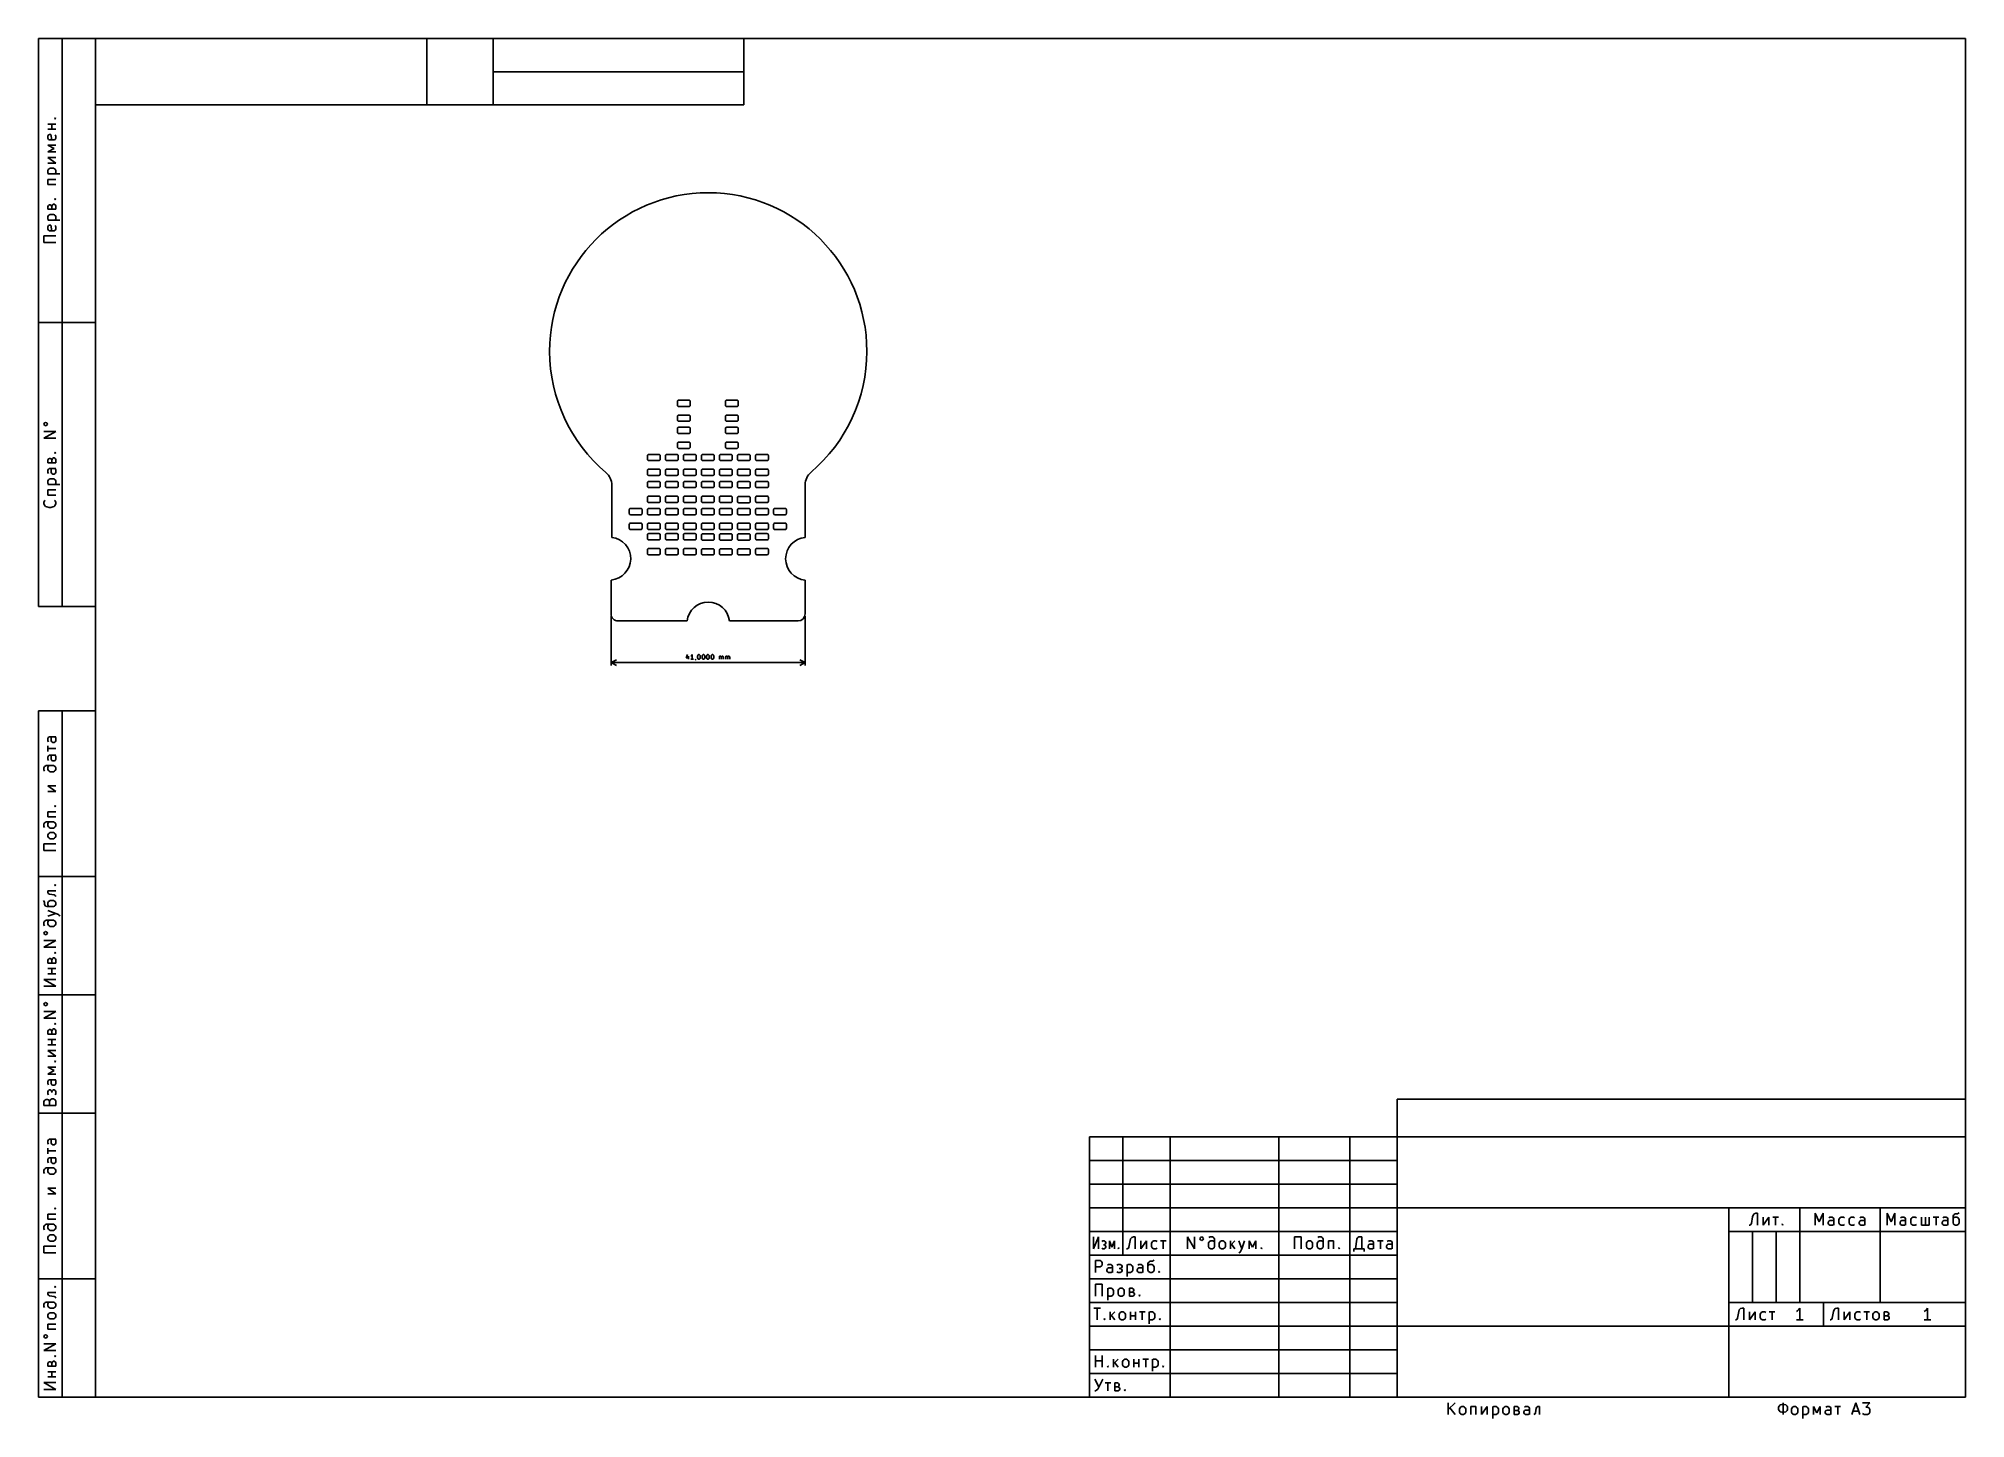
# Model space of a CAD drawing. Extents: x 8 to 415, y -296 to -5.
import ezdxf

# ---------------------------------------------------------------- set-up
doc = ezdxf.new("R2010")
doc.units = 0
doc.layers.add('BLACK', color=7, linetype='CONTINUOUS')

msp = doc.modelspace()

# ---------------------------------------------------------------- linework, layer by layer
at = {"layer": 'BLACK', "linetype": 'CONTINUOUS'}
for p, q in [((8, -5.0022), (20, -5.0022)), ((8, -5.0022), (8, -125.002)), ((13, -5.0022), (13, -125.002)), ((414.989, -5), (20, -5)), ((20, -5), (20, -292.002)), ((90, -5), (90, -19)), ((104, -5), (104, -19)), ((157, -5), (157, -19)), ((414.989, -292.002), (414.989, -5)), ((104, -12), (157, -12)), ((20, -19), (90, -19)), ((90, -19), (104, -19)), ((104, -19), (157, -19)), ((9.97688, -23.0974), (11.6435, -23.0974)), ((9.97688, -24.1689), (11.6435, -24.1689)), ((10.8102, -24.1689), (10.8102, -23.0974)), ((11.4055, -21.907), (11.5245, -21.7879)), ((11.5245, -22.026), (11.4055, -21.907)), ((11.4055, -21.907), (11.6435, -21.907)), ((11.5245, -21.7879), (11.6435, -21.907)), ((11.6435, -21.907), (11.5245, -22.026)), ((9.97688, -25.5974), (10.0959, -25.3593)), ((9.97688, -26.0736), (9.97688, -25.5974)), ((10.0959, -26.3117), (9.97688, -26.0736)), ((11.2864, -28.2165), (9.97688, -27.5022)), ((9.97688, -27.5022), (11.6435, -27.5022)), ((9.97688, -28.9308), (11.2864, -28.2165)), ((10.0959, -25.3593), (10.334, -25.2403)), ((10.334, -26.4308), (10.0959, -26.3117)), ((10.334, -25.2403), (10.5721, -25.2403)), ((11.2864, -26.4308), (10.334, -26.4308)), ((10.5721, -25.2403), (10.8102, -26.4308)), ((11.5245, -26.3117), (11.2864, -26.4308)), ((11.5245, -25.3593), (11.6435, -25.5974)), ((11.6435, -26.0736), (11.5245, -26.3117)), ((11.6435, -25.5974), (11.6435, -26.0736)), ((11.6435, -28.9308), (9.97688, -28.9308)), ((11.6435, -31.3117), (9.97688, -30.1212)), ((9.97688, -30.1212), (11.6435, -30.1212)), ((9.97688, -31.3117), (11.6435, -31.3117)), ((10.0959, -32.6212), (10.215, -32.5022)), ((10.215, -32.5022), (10.4531, -32.3832)), ((10.4531, -32.3832), (11.1674, -32.3832)), ((11.1674, -32.3832), (11.4055, -32.5022)), ((11.4055, -32.5022), (11.5245, -32.6212)), ((9.97688, -32.8593), (10.0959, -32.6212)), ((9.97688, -33.3355), (9.97688, -32.8593)), ((10.0959, -33.5736), (9.97688, -33.3355)), ((9.97688, -33.5736), (12.4769, -33.5736)), ((9.97688, -35.8355), (9.97688, -34.7641)), ((9.97688, -34.7641), (11.6435, -34.7641)), ((11.6435, -35.8355), (9.97688, -35.8355)), ((11.5245, -32.6212), (11.6435, -32.8593)), ((11.6435, -33.3355), (11.5245, -33.5736)), ((11.6435, -32.8593), (11.6435, -33.3355)), ((9.97688, -40.4784), (10.0959, -40.2403)), ((9.97688, -41.0736), (9.97688, -40.4784)), ((10.0959, -40.2403), (10.334, -40.1212)), ((10.334, -40.1212), (10.4531, -40.1212)), ((10.4531, -40.1212), (10.6912, -40.2403)), ((10.6912, -40.2403), (10.8102, -40.4784)), ((10.8102, -40.4784), (10.9293, -40.1212)), ((10.8102, -40.4784), (10.8102, -41.0736)), ((10.9293, -40.1212), (11.1674, -40.0022)), ((11.1674, -40.0022), (11.2864, -40.0022)), ((11.2864, -40.0022), (11.5245, -40.1212)), ((11.4055, -38.9308), (11.5245, -38.8117)), ((11.5245, -39.0498), (11.4055, -38.9308)), ((11.4055, -38.9308), (11.6435, -38.9308)), ((11.5245, -38.8117), (11.6435, -38.9308)), ((11.6435, -38.9308), (11.5245, -39.0498)), ((11.5245, -40.1212), (11.6435, -40.3593)), ((11.6435, -40.3593), (11.6435, -41.0736)), ((11.6435, -41.0736), (9.97688, -41.0736)), ((9.97688, -42.6212), (10.0959, -42.3832)), ((9.97688, -43.0974), (9.97688, -42.6212)), ((10.0959, -43.3355), (9.97688, -43.0974)), ((9.97688, -43.3355), (12.4769, -43.3355)), ((9.97688, -44.7641), (10.0959, -44.526)), ((9.97688, -45.2403), (9.97688, -44.7641)), ((10.0959, -42.3832), (10.215, -42.2641)), ((10.0959, -44.526), (10.334, -44.407)), ((10.215, -42.2641), (10.4531, -42.1451)), ((10.334, -44.407), (10.5721, -44.407)), ((10.4531, -42.1451), (11.1674, -42.1451)), ((10.5721, -44.407), (10.8102, -45.5974)), ((11.1674, -42.1451), (11.4055, -42.2641)), ((11.4055, -42.2641), (11.5245, -42.3832)), ((11.5245, -42.3832), (11.6435, -42.6212)), ((11.6435, -43.0974), (11.5245, -43.3355)), ((11.5245, -44.526), (11.6435, -44.7641)), ((11.6435, -42.6212), (11.6435, -43.0974)), ((11.6435, -44.7641), (11.6435, -45.2403)), ((9.14355, -48.0974), (9.14355, -46.6689)), ((9.14355, -46.6689), (11.6435, -46.6689)), ((11.6435, -48.0974), (9.14355, -48.0974)), ((10.0959, -45.4784), (9.97688, -45.2403)), ((10.334, -45.5974), (10.0959, -45.4784)), ((11.2864, -45.5974), (10.334, -45.5974)), ((11.5245, -45.4784), (11.2864, -45.5974)), ((11.6435, -45.2403), (11.5245, -45.4784)), ((8, -65.0022), (20, -65.0022)), ((142.937, -81.6482), (142.956, -81.5526)), ((142.937, -82.4732), (142.937, -81.6482)), ((142.956, -82.5689), (142.937, -82.4732)), ((142.937, -84.7732), (142.956, -84.6776)), ((142.937, -85.5982), (142.937, -84.7732)), ((142.956, -81.5526), (143.01, -81.4715)), ((143.01, -82.65), (142.956, -82.5689)), ((142.956, -84.6776), (143.01, -84.5965)), ((143.01, -81.4715), (143.092, -81.4173)), ((143.092, -82.7042), (143.01, -82.65)), ((143.01, -84.5965), (143.092, -84.5423)), ((143.092, -81.4173), (143.187, -81.3982)), ((143.187, -82.7232), (143.092, -82.7042)), ((143.092, -84.5423), (143.187, -84.5232)), ((143.187, -81.3982), (145.387, -81.3982)), ((145.387, -82.7232), (143.187, -82.7232)), ((143.187, -84.5232), (145.387, -84.5232)), ((145.387, -81.3982), (145.483, -81.4173)), ((145.483, -82.7042), (145.387, -82.7232)), ((145.387, -84.5232), (145.483, -84.5423)), ((145.483, -81.4173), (145.564, -81.4715)), ((145.564, -82.65), (145.483, -82.7042)), ((145.483, -84.5423), (145.564, -84.5965)), ((145.564, -81.4715), (145.618, -81.5526)), ((145.618, -82.5689), (145.564, -82.65)), ((145.564, -84.5965), (145.618, -84.6776)), ((145.618, -81.5526), (145.637, -81.6482)), ((145.637, -82.4732), (145.618, -82.5689)), ((145.618, -84.6776), (145.637, -84.7732)), ((145.637, -81.6482), (145.637, -82.4732)), ((145.637, -84.7732), (145.637, -85.5982)), ((153.097, -81.6482), (153.116, -81.5526)), ((153.097, -82.4732), (153.097, -81.6482)), ((153.116, -82.5689), (153.097, -82.4732)), ((153.097, -84.7732), (153.116, -84.6776)), ((153.097, -85.5982), (153.097, -84.7732)), ((153.116, -81.5526), (153.17, -81.4715)), ((153.17, -82.65), (153.116, -82.5689)), ((153.116, -84.6776), (153.17, -84.5965)), ((153.17, -81.4715), (153.252, -81.4173)), ((153.252, -82.7042), (153.17, -82.65)), ((153.17, -84.5965), (153.252, -84.5423)), ((153.252, -81.4173), (153.347, -81.3982)), ((153.347, -82.7232), (153.252, -82.7042)), ((153.252, -84.5423), (153.347, -84.5232)), ((153.347, -81.3982), (155.547, -81.3982)), ((155.547, -82.7232), (153.347, -82.7232)), ((153.347, -84.5232), (155.547, -84.5232)), ((155.547, -81.3982), (155.643, -81.4173)), ((155.643, -82.7042), (155.547, -82.7232)), ((155.547, -84.5232), (155.643, -84.5423)), ((155.643, -81.4173), (155.724, -81.4715)), ((155.724, -82.65), (155.643, -82.7042)), ((155.643, -84.5423), (155.724, -84.5965)), ((155.724, -81.4715), (155.778, -81.5526)), ((155.778, -82.5689), (155.724, -82.65)), ((155.724, -84.5965), (155.778, -84.6776)), ((155.778, -81.5526), (155.797, -81.6482)), ((155.797, -82.4732), (155.778, -82.5689)), ((155.778, -84.6776), (155.797, -84.7732)), ((155.797, -81.6482), (155.797, -82.4732)), ((155.797, -84.7732), (155.797, -85.5982)), ((9.26259, -86.1927), (9.14355, -86.4308)), ((9.14355, -86.4308), (9.26259, -86.6689)), ((9.14355, -89.407), (11.6435, -87.9784)), ((11.6435, -87.9784), (9.14355, -87.9784)), ((11.6435, -89.407), (9.14355, -89.407)), ((9.50069, -86.0736), (9.26259, -86.1927)), ((9.26259, -86.6689), (9.50069, -86.7879)), ((9.73879, -86.1927), (9.50069, -86.0736)), ((9.50069, -86.7879), (9.73879, -86.6689)), ((9.85783, -86.4308), (9.73879, -86.1927)), ((9.73879, -86.6689), (9.85783, -86.4308)), ((142.956, -85.6939), (142.937, -85.5982)), ((142.937, -87.3632), (142.956, -87.2676)), ((142.937, -88.1882), (142.937, -87.3632)), ((142.956, -88.2839), (142.937, -88.1882)), ((143.01, -85.775), (142.956, -85.6939)), ((142.956, -87.2676), (143.01, -87.1865)), ((143.01, -88.365), (142.956, -88.2839)), ((143.092, -85.8292), (143.01, -85.775)), ((143.01, -87.1865), (143.092, -87.1323)), ((143.092, -88.4192), (143.01, -88.365)), ((143.187, -85.8482), (143.092, -85.8292)), ((143.092, -87.1323), (143.187, -87.1132)), ((143.187, -88.4382), (143.092, -88.4192)), ((145.387, -85.8482), (143.187, -85.8482)), ((143.187, -87.1132), (145.387, -87.1132)), ((145.387, -88.4382), (143.187, -88.4382)), ((145.483, -85.8292), (145.387, -85.8482)), ((145.387, -87.1132), (145.483, -87.1323)), ((145.483, -88.4192), (145.387, -88.4382)), ((145.564, -85.775), (145.483, -85.8292)), ((145.483, -87.1323), (145.564, -87.1865)), ((145.564, -88.365), (145.483, -88.4192)), ((145.618, -85.6939), (145.564, -85.775)), ((145.564, -87.1865), (145.618, -87.2676)), ((145.618, -88.2839), (145.564, -88.365)), ((145.637, -85.5982), (145.618, -85.6939)), ((145.618, -87.2676), (145.637, -87.3632)), ((145.637, -88.1882), (145.618, -88.2839)), ((145.637, -87.3632), (145.637, -88.1882)), ((153.116, -85.6939), (153.097, -85.5982)), ((153.097, -87.3632), (153.116, -87.2676)), ((153.097, -88.1882), (153.097, -87.3632)), ((153.116, -88.2839), (153.097, -88.1882)), ((153.17, -85.775), (153.116, -85.6939)), ((153.116, -87.2676), (153.17, -87.1865)), ((153.17, -88.365), (153.116, -88.2839)), ((153.252, -85.8292), (153.17, -85.775)), ((153.17, -87.1865), (153.252, -87.1323)), ((153.252, -88.4192), (153.17, -88.365)), ((153.347, -85.8482), (153.252, -85.8292)), ((153.252, -87.1323), (153.347, -87.1132)), ((153.347, -88.4382), (153.252, -88.4192)), ((155.547, -85.8482), (153.347, -85.8482)), ((153.347, -87.1132), (155.547, -87.1132)), ((155.547, -88.4382), (153.347, -88.4382)), ((155.643, -85.8292), (155.547, -85.8482)), ((155.547, -87.1132), (155.643, -87.1323)), ((155.643, -88.4192), (155.547, -88.4382)), ((155.724, -85.775), (155.643, -85.8292)), ((155.643, -87.1323), (155.724, -87.1865)), ((155.724, -88.365), (155.643, -88.4192)), ((155.778, -85.6939), (155.724, -85.775)), ((155.724, -87.1865), (155.778, -87.2676)), ((155.778, -88.2839), (155.724, -88.365)), ((155.797, -85.5982), (155.778, -85.6939)), ((155.778, -87.2676), (155.797, -87.3632)), ((155.797, -88.1882), (155.778, -88.2839)), ((155.797, -87.3632), (155.797, -88.1882)), ((10.9293, -93.6927), (11.1674, -93.5736)), ((11.1674, -93.5736), (11.2864, -93.5736)), ((11.2864, -93.5736), (11.5245, -93.6927)), ((11.4055, -92.5022), (11.5245, -92.3832)), ((11.5245, -92.6212), (11.4055, -92.5022)), ((11.4055, -92.5022), (11.6435, -92.5022)), ((11.5245, -92.3832), (11.6435, -92.5022)), ((11.6435, -92.5022), (11.5245, -92.6212)), ((136.587, -93.0782), (136.606, -92.9826)), ((136.587, -93.9032), (136.587, -93.0782)), ((136.606, -92.9826), (136.66, -92.9015)), ((136.66, -92.9015), (136.742, -92.8473)), ((136.742, -92.8473), (136.837, -92.8282)), ((136.837, -92.8282), (139.037, -92.8282)), ((139.037, -92.8282), (139.133, -92.8473)), ((139.133, -92.8473), (139.214, -92.9015)), ((139.214, -92.9015), (139.268, -92.9826)), ((139.268, -92.9826), (139.287, -93.0782)), ((139.287, -93.0782), (139.287, -93.9032)), ((140.397, -93.0782), (140.416, -92.9826)), ((140.397, -93.9032), (140.397, -93.0782)), ((140.416, -92.9826), (140.47, -92.9015)), ((140.47, -92.9015), (140.552, -92.8473)), ((140.552, -92.8473), (140.647, -92.8282)), ((140.647, -92.8282), (142.847, -92.8282)), ((142.847, -92.8282), (142.943, -92.8473)), ((142.937, -90.4882), (142.956, -90.3926)), ((142.937, -91.3132), (142.937, -90.4882)), ((142.956, -91.4089), (142.937, -91.3132)), ((142.943, -92.8473), (143.024, -92.9015)), ((142.956, -90.3926), (143.01, -90.3115)), ((143.01, -91.49), (142.956, -91.4089)), ((143.01, -90.3115), (143.092, -90.2573)), ((143.092, -91.5442), (143.01, -91.49)), ((143.024, -92.9015), (143.078, -92.9826)), ((143.078, -92.9826), (143.097, -93.0782)), ((143.092, -90.2573), (143.187, -90.2382)), ((143.187, -91.5632), (143.092, -91.5442)), ((143.097, -93.0782), (143.097, -93.9032)), ((143.187, -90.2382), (145.387, -90.2382)), ((145.387, -91.5632), (143.187, -91.5632)), ((144.207, -93.0782), (144.226, -92.9826)), ((144.207, -93.9032), (144.207, -93.0782)), ((144.226, -92.9826), (144.28, -92.9015)), ((144.28, -92.9015), (144.362, -92.8473)), ((144.362, -92.8473), (144.457, -92.8282)), ((144.457, -92.8282), (146.657, -92.8282)), ((145.387, -90.2382), (145.483, -90.2573)), ((145.483, -91.5442), (145.387, -91.5632)), ((145.483, -90.2573), (145.564, -90.3115)), ((145.564, -91.49), (145.483, -91.5442)), ((145.564, -90.3115), (145.618, -90.3926)), ((145.618, -91.4089), (145.564, -91.49)), ((145.618, -90.3926), (145.637, -90.4882)), ((145.637, -91.3132), (145.618, -91.4089)), ((145.637, -90.4882), (145.637, -91.3132)), ((146.657, -92.8282), (146.753, -92.8473)), ((146.753, -92.8473), (146.834, -92.9015)), ((146.834, -92.9015), (146.888, -92.9826)), ((146.888, -92.9826), (146.907, -93.0782)), ((146.907, -93.0782), (146.907, -93.9032)), ((148.017, -93.0782), (148.036, -92.9826)), ((148.017, -93.9032), (148.017, -93.0782)), ((148.036, -92.9826), (148.09, -92.9015)), ((148.09, -92.9015), (148.172, -92.8473)), ((148.172, -92.8473), (148.267, -92.8282)), ((148.267, -92.8282), (150.467, -92.8282)), ((150.467, -92.8282), (150.563, -92.8473)), ((150.563, -92.8473), (150.644, -92.9015)), ((150.644, -92.9015), (150.698, -92.9826)), ((150.698, -92.9826), (150.717, -93.0782)), ((150.717, -93.0782), (150.717, -93.9032)), ((151.827, -93.0782), (151.846, -92.9826)), ((151.827, -93.9032), (151.827, -93.0782)), ((151.846, -92.9826), (151.9, -92.9015)), ((151.9, -92.9015), (151.982, -92.8473)), ((151.982, -92.8473), (152.077, -92.8282)), ((152.077, -92.8282), (154.277, -92.8282)), ((153.097, -90.4882), (153.116, -90.3926)), ((153.097, -91.3132), (153.097, -90.4882)), ((153.116, -91.4089), (153.097, -91.3132)), ((153.116, -90.3926), (153.17, -90.3115)), ((153.17, -91.49), (153.116, -91.4089)), ((153.17, -90.3115), (153.252, -90.2573)), ((153.252, -91.5442), (153.17, -91.49)), ((153.252, -90.2573), (153.347, -90.2382)), ((153.347, -91.5632), (153.252, -91.5442)), ((153.347, -90.2382), (155.547, -90.2382)), ((155.547, -91.5632), (153.347, -91.5632)), ((154.277, -92.8282), (154.373, -92.8473)), ((154.373, -92.8473), (154.454, -92.9015)), ((154.454, -92.9015), (154.508, -92.9826)), ((154.508, -92.9826), (154.527, -93.0782)), ((154.527, -93.0782), (154.527, -93.9032)), ((155.547, -90.2382), (155.643, -90.2573)), ((155.643, -91.5442), (155.547, -91.5632)), ((155.637, -93.0782), (155.656, -92.9826)), ((155.637, -93.9032), (155.637, -93.0782)), ((155.643, -90.2573), (155.724, -90.3115)), ((155.724, -91.49), (155.643, -91.5442)), ((155.656, -92.9826), (155.71, -92.9015)), ((155.71, -92.9015), (155.792, -92.8473)), ((155.724, -90.3115), (155.778, -90.3926)), ((155.778, -91.4089), (155.724, -91.49)), ((155.778, -90.3926), (155.797, -90.4882)), ((155.797, -91.3132), (155.778, -91.4089)), ((155.792, -92.8473), (155.887, -92.8282)), ((155.797, -90.4882), (155.797, -91.3132)), ((155.887, -92.8282), (158.087, -92.8282)), ((158.087, -92.8282), (158.183, -92.8473)), ((158.183, -92.8473), (158.264, -92.9015)), ((158.264, -92.9015), (158.318, -92.9826)), ((158.318, -92.9826), (158.337, -93.0782)), ((158.337, -93.0782), (158.337, -93.9032)), ((159.447, -93.0782), (159.466, -92.9826)), ((159.447, -93.9032), (159.447, -93.0782)), ((159.466, -92.9826), (159.52, -92.9015)), ((159.52, -92.9015), (159.602, -92.8473)), ((159.602, -92.8473), (159.697, -92.8282)), ((159.697, -92.8282), (161.897, -92.8282)), ((161.897, -92.8282), (161.993, -92.8473)), ((161.993, -92.8473), (162.074, -92.9015)), ((162.074, -92.9015), (162.128, -92.9826)), ((162.128, -92.9826), (162.147, -93.0782)), ((162.147, -93.0782), (162.147, -93.9032)), ((9.97688, -94.0498), (10.0959, -93.8117)), ((9.97688, -94.6451), (9.97688, -94.0498)), ((11.6435, -94.6451), (9.97688, -94.6451)), ((10.0959, -95.9546), (9.97688, -96.1927)), ((9.97688, -96.1927), (9.97688, -96.6689)), ((9.97688, -96.6689), (10.0959, -96.907)), ((10.0959, -93.8117), (10.334, -93.6927)), ((10.334, -95.8355), (10.0959, -95.9546)), ((10.334, -93.6927), (10.4531, -93.6927)), ((11.6435, -95.8355), (10.334, -95.8355)), ((10.4531, -93.6927), (10.6912, -93.8117)), ((10.6912, -96.0736), (10.5721, -95.8355)), ((10.6912, -93.8117), (10.8102, -94.0498)), ((10.6912, -96.6689), (10.6912, -96.0736)), ((10.8102, -96.907), (10.6912, -96.6689)), ((10.8102, -94.0498), (10.9293, -93.6927)), ((10.8102, -94.0498), (10.8102, -94.6451)), ((11.0483, -97.026), (10.8102, -96.907)), ((11.2864, -97.026), (11.0483, -97.026)), ((11.5245, -96.907), (11.2864, -97.026)), ((11.5245, -93.6927), (11.6435, -93.9308)), ((11.5245, -95.8355), (11.6435, -96.0736)), ((11.6435, -96.6689), (11.5245, -96.907)), ((11.6435, -93.9308), (11.6435, -94.6451)), ((11.6435, -96.0736), (11.6435, -96.6689)), ((136.606, -93.9989), (136.587, -93.9032)), ((136.587, -96.2032), (136.606, -96.1076)), ((136.587, -97.0282), (136.587, -96.2032)), ((136.606, -97.1239), (136.587, -97.0282)), ((136.66, -94.08), (136.606, -93.9989)), ((136.606, -96.1076), (136.66, -96.0265)), ((136.66, -97.205), (136.606, -97.1239)), ((136.742, -94.1342), (136.66, -94.08)), ((136.66, -96.0265), (136.742, -95.9723)), ((136.742, -97.2592), (136.66, -97.205)), ((136.837, -94.1532), (136.742, -94.1342)), ((136.742, -95.9723), (136.837, -95.9532)), ((136.837, -97.2782), (136.742, -97.2592)), ((139.037, -94.1532), (136.837, -94.1532)), ((136.837, -95.9532), (139.037, -95.9532)), ((139.037, -97.2782), (136.837, -97.2782)), ((139.133, -94.1342), (139.037, -94.1532)), ((139.037, -95.9532), (139.133, -95.9723)), ((139.133, -97.2592), (139.037, -97.2782)), ((139.214, -94.08), (139.133, -94.1342)), ((139.133, -95.9723), (139.214, -96.0265)), ((139.214, -97.205), (139.133, -97.2592)), ((139.268, -93.9989), (139.214, -94.08)), ((139.214, -96.0265), (139.268, -96.1076)), ((139.268, -97.1239), (139.214, -97.205)), ((139.287, -93.9032), (139.268, -93.9989)), ((139.268, -96.1076), (139.287, -96.2032)), ((139.287, -97.0282), (139.268, -97.1239)), ((139.287, -96.2032), (139.287, -97.0282)), ((140.416, -93.9989), (140.397, -93.9032)), ((140.397, -96.2032), (140.416, -96.1076)), ((140.397, -97.0282), (140.397, -96.2032)), ((140.416, -97.1239), (140.397, -97.0282)), ((140.47, -94.08), (140.416, -93.9989)), ((140.416, -96.1076), (140.47, -96.0265)), ((140.47, -97.205), (140.416, -97.1239)), ((140.552, -94.1342), (140.47, -94.08)), ((140.47, -96.0265), (140.552, -95.9723)), ((140.552, -97.2592), (140.47, -97.205)), ((140.647, -94.1532), (140.552, -94.1342)), ((140.552, -95.9723), (140.647, -95.9532)), ((140.647, -97.2782), (140.552, -97.2592)), ((142.847, -94.1532), (140.647, -94.1532)), ((140.647, -95.9532), (142.847, -95.9532)), ((142.847, -97.2782), (140.647, -97.2782)), ((142.943, -94.1342), (142.847, -94.1532)), ((142.847, -95.9532), (142.943, -95.9723)), ((142.943, -97.2592), (142.847, -97.2782)), ((143.024, -94.08), (142.943, -94.1342)), ((142.943, -95.9723), (143.024, -96.0265)), ((143.024, -97.205), (142.943, -97.2592)), ((143.078, -93.9989), (143.024, -94.08)), ((143.024, -96.0265), (143.078, -96.1076)), ((143.078, -97.1239), (143.024, -97.205)), ((143.097, -93.9032), (143.078, -93.9989)), ((143.078, -96.1076), (143.097, -96.2032)), ((143.097, -97.0282), (143.078, -97.1239)), ((143.097, -96.2032), (143.097, -97.0282)), ((144.226, -93.9989), (144.207, -93.9032)), ((144.207, -96.2032), (144.226, -96.1076)), ((144.207, -97.0282), (144.207, -96.2032)), ((144.226, -97.1239), (144.207, -97.0282)), ((144.28, -94.08), (144.226, -93.9989)), ((144.226, -96.1076), (144.28, -96.0265)), ((144.28, -97.205), (144.226, -97.1239)), ((144.362, -94.1342), (144.28, -94.08)), ((144.28, -96.0265), (144.362, -95.9723)), ((144.362, -97.2592), (144.28, -97.205)), ((144.457, -94.1532), (144.362, -94.1342)), ((144.362, -95.9723), (144.457, -95.9532)), ((144.457, -97.2782), (144.362, -97.2592)), ((146.657, -94.1532), (144.457, -94.1532)), ((144.457, -95.9532), (146.657, -95.9532)), ((146.657, -97.2782), (144.457, -97.2782)), ((146.753, -94.1342), (146.657, -94.1532)), ((146.657, -95.9532), (146.753, -95.9723)), ((146.753, -97.2592), (146.657, -97.2782)), ((146.834, -94.08), (146.753, -94.1342)), ((146.753, -95.9723), (146.834, -96.0265)), ((146.834, -97.205), (146.753, -97.2592)), ((146.888, -93.9989), (146.834, -94.08)), ((146.834, -96.0265), (146.888, -96.1076)), ((146.888, -97.1239), (146.834, -97.205)), ((146.907, -93.9032), (146.888, -93.9989)), ((146.888, -96.1076), (146.907, -96.2032)), ((146.907, -97.0282), (146.888, -97.1239)), ((146.907, -96.2032), (146.907, -97.0282)), ((148.036, -93.9989), (148.017, -93.9032)), ((148.017, -96.2032), (148.036, -96.1076)), ((148.017, -97.0282), (148.017, -96.2032)), ((148.036, -97.1239), (148.017, -97.0282)), ((148.09, -94.08), (148.036, -93.9989)), ((148.036, -96.1076), (148.09, -96.0265)), ((148.09, -97.205), (148.036, -97.1239)), ((148.172, -94.1342), (148.09, -94.08)), ((148.09, -96.0265), (148.172, -95.9723)), ((148.172, -97.2592), (148.09, -97.205)), ((148.267, -94.1532), (148.172, -94.1342)), ((148.172, -95.9723), (148.267, -95.9532)), ((148.267, -97.2782), (148.172, -97.2592)), ((150.467, -94.1532), (148.267, -94.1532)), ((148.267, -95.9532), (150.467, -95.9532)), ((150.467, -97.2782), (148.267, -97.2782)), ((150.563, -94.1342), (150.467, -94.1532)), ((150.467, -95.9532), (150.563, -95.9723)), ((150.563, -97.2592), (150.467, -97.2782)), ((150.644, -94.08), (150.563, -94.1342)), ((150.563, -95.9723), (150.644, -96.0265)), ((150.644, -97.205), (150.563, -97.2592)), ((150.698, -93.9989), (150.644, -94.08)), ((150.644, -96.0265), (150.698, -96.1076)), ((150.698, -97.1239), (150.644, -97.205)), ((150.717, -93.9032), (150.698, -93.9989)), ((150.698, -96.1076), (150.717, -96.2032)), ((150.717, -97.0282), (150.698, -97.1239)), ((150.717, -96.2032), (150.717, -97.0282)), ((151.846, -93.9989), (151.827, -93.9032)), ((151.827, -96.2032), (151.846, -96.1076)), ((151.827, -97.0282), (151.827, -96.2032)), ((151.846, -97.1239), (151.827, -97.0282)), ((151.9, -94.08), (151.846, -93.9989)), ((151.846, -96.1076), (151.9, -96.0265)), ((151.9, -97.205), (151.846, -97.1239)), ((151.982, -94.1342), (151.9, -94.08)), ((151.9, -96.0265), (151.982, -95.9723)), ((151.982, -97.2592), (151.9, -97.205)), ((152.077, -94.1532), (151.982, -94.1342)), ((151.982, -95.9723), (152.077, -95.9532)), ((152.077, -97.2782), (151.982, -97.2592)), ((154.277, -94.1532), (152.077, -94.1532)), ((152.077, -95.9532), (154.277, -95.9532)), ((154.277, -97.2782), (152.077, -97.2782)), ((154.373, -94.1342), (154.277, -94.1532)), ((154.277, -95.9532), (154.373, -95.9723)), ((154.373, -97.2592), (154.277, -97.2782)), ((154.454, -94.08), (154.373, -94.1342)), ((154.373, -95.9723), (154.454, -96.0265)), ((154.454, -97.205), (154.373, -97.2592)), ((154.508, -93.9989), (154.454, -94.08)), ((154.454, -96.0265), (154.508, -96.1076)), ((154.508, -97.1239), (154.454, -97.205)), ((154.527, -93.9032), (154.508, -93.9989)), ((154.508, -96.1076), (154.527, -96.2032)), ((154.527, -97.0282), (154.508, -97.1239)), ((154.527, -96.2032), (154.527, -97.0282)), ((155.656, -93.9989), (155.637, -93.9032)), ((155.637, -96.2032), (155.656, -96.1076)), ((155.637, -97.0282), (155.637, -96.2032)), ((155.656, -97.1239), (155.637, -97.0282)), ((155.71, -94.08), (155.656, -93.9989)), ((155.656, -96.1076), (155.71, -96.0265)), ((155.71, -97.205), (155.656, -97.1239)), ((155.792, -94.1342), (155.71, -94.08)), ((155.71, -96.0265), (155.792, -95.9723)), ((155.792, -97.2592), (155.71, -97.205)), ((155.887, -94.1532), (155.792, -94.1342)), ((155.792, -95.9723), (155.887, -95.9532)), ((155.887, -97.2782), (155.792, -97.2592)), ((158.087, -94.1532), (155.887, -94.1532)), ((155.887, -95.9532), (158.087, -95.9532)), ((158.087, -97.2782), (155.887, -97.2782)), ((158.183, -94.1342), (158.087, -94.1532)), ((158.087, -95.9532), (158.183, -95.9723)), ((158.183, -97.2592), (158.087, -97.2782)), ((158.264, -94.08), (158.183, -94.1342)), ((158.183, -95.9723), (158.264, -96.0265)), ((158.264, -97.205), (158.183, -97.2592)), ((158.318, -93.9989), (158.264, -94.08)), ((158.264, -96.0265), (158.318, -96.1076)), ((158.318, -97.1239), (158.264, -97.205)), ((158.337, -93.9032), (158.318, -93.9989)), ((158.318, -96.1076), (158.337, -96.2032)), ((158.337, -97.0282), (158.318, -97.1239)), ((158.337, -96.2032), (158.337, -97.0282)), ((159.466, -93.9989), (159.447, -93.9032)), ((159.447, -96.2032), (159.466, -96.1076)), ((159.447, -97.0282), (159.447, -96.2032)), ((159.466, -97.1239), (159.447, -97.0282)), ((159.52, -94.08), (159.466, -93.9989)), ((159.466, -96.1076), (159.52, -96.0265)), ((159.52, -97.205), (159.466, -97.1239)), ((159.602, -94.1342), (159.52, -94.08)), ((159.52, -96.0265), (159.602, -95.9723)), ((159.602, -97.2592), (159.52, -97.205)), ((159.697, -94.1532), (159.602, -94.1342)), ((159.602, -95.9723), (159.697, -95.9532)), ((159.697, -97.2782), (159.602, -97.2592)), ((161.897, -94.1532), (159.697, -94.1532)), ((159.697, -95.9532), (161.897, -95.9532)), ((161.897, -97.2782), (159.697, -97.2782)), ((161.993, -94.1342), (161.897, -94.1532)), ((161.897, -95.9532), (161.993, -95.9723)), ((161.993, -97.2592), (161.897, -97.2782)), ((162.074, -94.08), (161.993, -94.1342)), ((161.993, -95.9723), (162.074, -96.0265)), ((162.074, -97.205), (161.993, -97.2592)), ((162.128, -93.9989), (162.074, -94.08)), ((162.074, -96.0265), (162.128, -96.1076)), ((162.128, -97.1239), (162.074, -97.205)), ((162.147, -93.9032), (162.128, -93.9989)), ((162.128, -96.1076), (162.147, -96.2032)), ((162.147, -97.0282), (162.128, -97.1239)), ((162.147, -96.2032), (162.147, -97.0282)), ((9.97688, -98.4546), (10.0959, -98.2165)), ((9.97688, -98.9308), (9.97688, -98.4546)), ((10.0959, -99.1689), (9.97688, -98.9308)), ((9.97688, -99.1689), (12.4769, -99.1689)), ((9.97688, -101.431), (9.97688, -100.359)), ((9.97688, -100.359), (11.6435, -100.359)), ((11.6435, -101.431), (9.97688, -101.431)), ((10.0959, -98.2165), (10.215, -98.0974)), ((10.215, -98.0974), (10.4531, -97.9784)), ((10.4531, -97.9784), (11.1674, -97.9784)), ((11.1674, -97.9784), (11.4055, -98.0974)), ((11.4055, -98.0974), (11.5245, -98.2165)), ((11.5245, -98.2165), (11.6435, -98.4546)), ((11.6435, -98.9308), (11.5245, -99.1689)), ((11.6435, -98.4546), (11.6435, -98.9308)), ((129.09, -99.3566), (129.09, -110.376)), ((136.587, -98.7933), (136.606, -98.6976)), ((136.587, -99.6182), (136.587, -98.7933)), ((136.606, -99.7139), (136.587, -99.6182)), ((136.606, -98.6976), (136.66, -98.6165)), ((136.66, -99.795), (136.606, -99.7139)), ((136.606, -101.823), (136.66, -101.741)), ((136.66, -98.6165), (136.742, -98.5623)), ((136.742, -99.8492), (136.66, -99.795)), ((136.66, -101.741), (136.742, -101.687)), ((136.742, -98.5623), (136.837, -98.5433)), ((136.837, -99.8682), (136.742, -99.8492)), ((136.742, -101.687), (136.837, -101.668)), ((136.837, -98.5433), (139.037, -98.5433)), ((139.037, -99.8682), (136.837, -99.8682)), ((136.837, -101.668), (139.037, -101.668)), ((139.037, -98.5433), (139.133, -98.5623)), ((139.133, -99.8492), (139.037, -99.8682)), ((139.037, -101.668), (139.133, -101.687)), ((139.133, -98.5623), (139.214, -98.6165)), ((139.214, -99.795), (139.133, -99.8492)), ((139.133, -101.687), (139.214, -101.741)), ((139.214, -98.6165), (139.268, -98.6976)), ((139.268, -99.7139), (139.214, -99.795)), ((139.214, -101.741), (139.268, -101.823)), ((139.268, -98.6976), (139.287, -98.7933)), ((139.287, -99.6182), (139.268, -99.7139)), ((139.287, -98.7933), (139.287, -99.6182)), ((140.397, -98.7933), (140.416, -98.6976)), ((140.397, -99.6182), (140.397, -98.7933)), ((140.416, -99.7139), (140.397, -99.6182)), ((140.416, -98.6976), (140.47, -98.6165)), ((140.47, -99.795), (140.416, -99.7139)), ((140.416, -101.823), (140.47, -101.741)), ((140.47, -98.6165), (140.552, -98.5623)), ((140.552, -99.8492), (140.47, -99.795)), ((140.47, -101.741), (140.552, -101.687)), ((140.552, -98.5623), (140.647, -98.5433)), ((140.647, -99.8682), (140.552, -99.8492)), ((140.552, -101.687), (140.647, -101.668)), ((140.647, -98.5433), (142.847, -98.5433)), ((142.847, -99.8682), (140.647, -99.8682)), ((140.647, -101.668), (142.847, -101.668)), ((142.847, -98.5433), (142.943, -98.5623)), ((142.943, -99.8492), (142.847, -99.8682)), ((142.847, -101.668), (142.943, -101.687)), ((142.943, -98.5623), (143.024, -98.6165)), ((143.024, -99.795), (142.943, -99.8492)), ((142.943, -101.687), (143.024, -101.741)), ((143.024, -98.6165), (143.078, -98.6976)), ((143.078, -99.7139), (143.024, -99.795)), ((143.024, -101.741), (143.078, -101.823)), ((143.078, -98.6976), (143.097, -98.7933)), ((143.097, -99.6182), (143.078, -99.7139)), ((143.097, -98.7933), (143.097, -99.6182)), ((144.207, -98.7933), (144.226, -98.6976)), ((144.207, -99.6182), (144.207, -98.7933)), ((144.226, -99.7139), (144.207, -99.6182)), ((144.226, -98.6976), (144.28, -98.6165)), ((144.28, -99.795), (144.226, -99.7139)), ((144.226, -101.823), (144.28, -101.741)), ((144.28, -98.6165), (144.362, -98.5623)), ((144.362, -99.8492), (144.28, -99.795)), ((144.28, -101.741), (144.362, -101.687)), ((144.362, -98.5623), (144.457, -98.5433)), ((144.457, -99.8682), (144.362, -99.8492)), ((144.362, -101.687), (144.457, -101.668)), ((144.457, -98.5433), (146.657, -98.5433)), ((146.657, -99.8682), (144.457, -99.8682)), ((144.457, -101.668), (146.657, -101.668)), ((146.657, -98.5433), (146.753, -98.5623)), ((146.753, -99.8492), (146.657, -99.8682)), ((146.657, -101.668), (146.753, -101.687)), ((146.753, -98.5623), (146.834, -98.6165)), ((146.834, -99.795), (146.753, -99.8492)), ((146.753, -101.687), (146.834, -101.741)), ((146.834, -98.6165), (146.888, -98.6976)), ((146.888, -99.7139), (146.834, -99.795)), ((146.834, -101.741), (146.888, -101.823)), ((146.888, -98.6976), (146.907, -98.7933)), ((146.907, -99.6182), (146.888, -99.7139)), ((146.907, -98.7933), (146.907, -99.6182)), ((148.017, -98.7933), (148.036, -98.6976)), ((148.017, -99.6182), (148.017, -98.7933)), ((148.036, -99.7139), (148.017, -99.6182)), ((148.036, -98.6976), (148.09, -98.6165)), ((148.09, -99.795), (148.036, -99.7139)), ((148.036, -101.823), (148.09, -101.741)), ((148.09, -98.6165), (148.172, -98.5623)), ((148.172, -99.8492), (148.09, -99.795)), ((148.09, -101.741), (148.172, -101.687)), ((148.172, -98.5623), (148.267, -98.5433)), ((148.267, -99.8682), (148.172, -99.8492)), ((148.172, -101.687), (148.267, -101.668)), ((148.267, -98.5433), (150.467, -98.5433)), ((150.467, -99.8682), (148.267, -99.8682)), ((148.267, -101.668), (150.467, -101.668)), ((150.467, -98.5433), (150.563, -98.5623)), ((150.563, -99.8492), (150.467, -99.8682)), ((150.467, -101.668), (150.563, -101.687)), ((150.563, -98.5623), (150.644, -98.6165)), ((150.644, -99.795), (150.563, -99.8492)), ((150.563, -101.687), (150.644, -101.741)), ((150.644, -98.6165), (150.698, -98.6976)), ((150.698, -99.7139), (150.644, -99.795)), ((150.644, -101.741), (150.698, -101.823)), ((150.698, -98.6976), (150.717, -98.7933)), ((150.717, -99.6182), (150.698, -99.7139)), ((150.717, -98.7933), (150.717, -99.6182)), ((151.827, -98.7933), (151.846, -98.6976)), ((151.827, -99.6182), (151.827, -98.7933)), ((151.846, -99.7139), (151.827, -99.6182)), ((151.846, -98.6976), (151.9, -98.6165)), ((151.9, -99.795), (151.846, -99.7139)), ((151.846, -101.823), (151.9, -101.741)), ((151.9, -98.6165), (151.982, -98.5623)), ((151.982, -99.8492), (151.9, -99.795)), ((151.9, -101.741), (151.982, -101.687)), ((151.982, -98.5623), (152.077, -98.5433)), ((152.077, -99.8682), (151.982, -99.8492)), ((151.982, -101.687), (152.077, -101.668)), ((152.077, -98.5433), (154.277, -98.5433)), ((154.277, -99.8682), (152.077, -99.8682)), ((152.077, -101.668), (154.277, -101.668)), ((154.277, -98.5433), (154.373, -98.5623)), ((154.373, -99.8492), (154.277, -99.8682)), ((154.277, -101.668), (154.373, -101.687)), ((154.373, -98.5623), (154.454, -98.6165)), ((154.454, -99.795), (154.373, -99.8492)), ((154.373, -101.687), (154.454, -101.741)), ((154.454, -98.6165), (154.508, -98.6976)), ((154.508, -99.7139), (154.454, -99.795)), ((154.454, -101.741), (154.508, -101.823)), ((154.508, -98.6976), (154.527, -98.7933)), ((154.527, -99.6182), (154.508, -99.7139)), ((154.527, -98.7933), (154.527, -99.6182)), ((155.637, -98.8432), (155.656, -98.7476)), ((155.637, -99.6683), (155.637, -98.8432)), ((155.656, -99.7639), (155.637, -99.6683)), ((155.656, -98.7476), (155.71, -98.6665)), ((155.71, -99.845), (155.656, -99.7639)), ((155.71, -98.6665), (155.792, -98.6123)), ((155.792, -99.8992), (155.71, -99.845)), ((155.71, -101.791), (155.792, -101.737)), ((155.792, -98.6123), (155.887, -98.5932)), ((155.887, -99.9183), (155.792, -99.8992)), ((155.792, -101.737), (155.887, -101.718)), ((155.887, -98.5932), (158.087, -98.5932)), ((158.087, -99.9183), (155.887, -99.9183)), ((155.887, -101.718), (158.087, -101.718)), ((158.087, -98.5932), (158.183, -98.6123)), ((158.183, -99.8992), (158.087, -99.9183)), ((158.087, -101.718), (158.183, -101.737)), ((158.183, -98.6123), (158.264, -98.6665)), ((158.264, -99.845), (158.183, -99.8992)), ((158.183, -101.737), (158.264, -101.791)), ((158.264, -98.6665), (158.318, -98.7476)), ((158.318, -99.7639), (158.264, -99.845)), ((158.318, -98.7476), (158.337, -98.8432)), ((158.337, -99.6683), (158.318, -99.7639)), ((158.337, -98.8432), (158.337, -99.6683)), ((159.447, -98.7933), (159.466, -98.6976)), ((159.447, -99.6182), (159.447, -98.7933)), ((159.466, -99.7139), (159.447, -99.6182)), ((159.466, -98.6976), (159.52, -98.6165)), ((159.52, -99.795), (159.466, -99.7139)), ((159.466, -101.823), (159.52, -101.741)), ((159.52, -98.6165), (159.602, -98.5623)), ((159.602, -99.8492), (159.52, -99.795)), ((159.52, -101.741), (159.602, -101.687)), ((159.602, -98.5623), (159.697, -98.5433)), ((159.697, -99.8682), (159.602, -99.8492)), ((159.602, -101.687), (159.697, -101.668)), ((159.697, -98.5433), (161.897, -98.5433)), ((161.897, -99.8682), (159.697, -99.8682)), ((159.697, -101.668), (161.897, -101.668)), ((161.897, -98.5433), (161.993, -98.5623)), ((161.993, -99.8492), (161.897, -99.8682)), ((161.897, -101.668), (161.993, -101.687)), ((161.993, -98.5623), (162.074, -98.6165)), ((162.074, -99.795), (161.993, -99.8492)), ((161.993, -101.687), (162.074, -101.741)), ((162.074, -98.6165), (162.128, -98.6976)), ((162.128, -99.7139), (162.074, -99.795)), ((162.074, -101.741), (162.128, -101.823)), ((162.128, -98.6976), (162.147, -98.7933)), ((162.147, -99.6182), (162.128, -99.7139)), ((162.147, -98.7933), (162.147, -99.6182)), ((169.927, -99.2545), (169.927, -110.391)), ((9.14355, -102.978), (9.26259, -102.621)), ((9.14355, -103.216), (9.14355, -102.978)), ((9.26259, -103.574), (9.14355, -103.216)), ((9.26259, -102.621), (9.38164, -102.502)), ((9.50069, -103.812), (9.26259, -103.574)), ((9.73879, -103.931), (9.50069, -103.812)), ((10.215, -104.05), (9.73879, -103.931)), ((10.5721, -104.05), (10.215, -104.05)), ((11.0483, -103.931), (10.5721, -104.05)), ((11.2864, -103.812), (11.0483, -103.931)), ((11.5245, -103.574), (11.2864, -103.812)), ((11.4055, -102.502), (11.5245, -102.621)), ((11.5245, -102.621), (11.6435, -102.978)), ((11.6435, -103.216), (11.5245, -103.574)), ((11.6435, -102.978), (11.6435, -103.216)), ((132.777, -104.508), (132.796, -104.413)), ((132.777, -105.333), (132.777, -104.508)), ((132.796, -105.429), (132.777, -105.333)), ((132.796, -104.413), (132.85, -104.331)), ((132.85, -105.51), (132.796, -105.429)), ((132.85, -104.331), (132.932, -104.277)), ((132.932, -105.564), (132.85, -105.51)), ((132.932, -104.277), (133.027, -104.258)), ((133.027, -105.583), (132.932, -105.564)), ((133.027, -104.258), (135.227, -104.258)), ((135.227, -105.583), (133.027, -105.583)), ((135.227, -104.258), (135.323, -104.277)), ((135.323, -105.564), (135.227, -105.583)), ((135.323, -104.277), (135.404, -104.331)), ((135.404, -105.51), (135.323, -105.564)), ((135.404, -104.331), (135.458, -104.413)), ((135.458, -105.429), (135.404, -105.51)), ((135.458, -104.413), (135.477, -104.508)), ((135.477, -105.333), (135.458, -105.429)), ((135.477, -104.508), (135.477, -105.333)), ((136.587, -101.918), (136.606, -101.823)), ((136.587, -102.743), (136.587, -101.918)), ((136.606, -102.839), (136.587, -102.743)), ((136.587, -104.508), (136.606, -104.413)), ((136.587, -105.333), (136.587, -104.508)), ((136.606, -105.429), (136.587, -105.333)), ((136.66, -102.92), (136.606, -102.839)), ((136.606, -104.413), (136.66, -104.331)), ((136.66, -105.51), (136.606, -105.429)), ((136.742, -102.974), (136.66, -102.92)), ((136.66, -104.331), (136.742, -104.277)), ((136.742, -105.564), (136.66, -105.51)), ((136.837, -102.993), (136.742, -102.974)), ((136.742, -104.277), (136.837, -104.258)), ((136.837, -105.583), (136.742, -105.564)), ((139.037, -102.993), (136.837, -102.993)), ((136.837, -104.258), (139.037, -104.258)), ((139.037, -105.583), (136.837, -105.583)), ((139.133, -102.974), (139.037, -102.993)), ((139.037, -104.258), (139.133, -104.277)), ((139.133, -105.564), (139.037, -105.583)), ((139.214, -102.92), (139.133, -102.974)), ((139.133, -104.277), (139.214, -104.331)), ((139.214, -105.51), (139.133, -105.564)), ((139.268, -102.839), (139.214, -102.92)), ((139.214, -104.331), (139.268, -104.413)), ((139.268, -105.429), (139.214, -105.51)), ((139.268, -101.823), (139.287, -101.918)), ((139.287, -102.743), (139.268, -102.839)), ((139.268, -104.413), (139.287, -104.508)), ((139.287, -105.333), (139.268, -105.429)), ((139.287, -101.918), (139.287, -102.743)), ((139.287, -104.508), (139.287, -105.333)), ((140.397, -101.918), (140.416, -101.823)), ((140.397, -102.743), (140.397, -101.918)), ((140.416, -102.839), (140.397, -102.743)), ((140.397, -104.508), (140.416, -104.413)), ((140.397, -105.333), (140.397, -104.508)), ((140.416, -105.429), (140.397, -105.333)), ((140.47, -102.92), (140.416, -102.839)), ((140.416, -104.413), (140.47, -104.331)), ((140.47, -105.51), (140.416, -105.429)), ((140.552, -102.974), (140.47, -102.92)), ((140.47, -104.331), (140.552, -104.277)), ((140.552, -105.564), (140.47, -105.51)), ((140.647, -102.993), (140.552, -102.974)), ((140.552, -104.277), (140.647, -104.258)), ((140.647, -105.583), (140.552, -105.564)), ((142.847, -102.993), (140.647, -102.993)), ((140.647, -104.258), (142.847, -104.258)), ((142.847, -105.583), (140.647, -105.583)), ((142.943, -102.974), (142.847, -102.993)), ((142.847, -104.258), (142.943, -104.277)), ((142.943, -105.564), (142.847, -105.583)), ((143.024, -102.92), (142.943, -102.974)), ((142.943, -104.277), (143.024, -104.331)), ((143.024, -105.51), (142.943, -105.564)), ((143.078, -102.839), (143.024, -102.92)), ((143.024, -104.331), (143.078, -104.413)), ((143.078, -105.429), (143.024, -105.51)), ((143.078, -101.823), (143.097, -101.918)), ((143.097, -102.743), (143.078, -102.839)), ((143.078, -104.413), (143.097, -104.508)), ((143.097, -105.333), (143.078, -105.429)), ((143.097, -101.918), (143.097, -102.743)), ((143.097, -104.508), (143.097, -105.333)), ((144.207, -101.918), (144.226, -101.823)), ((144.207, -102.743), (144.207, -101.918)), ((144.226, -102.839), (144.207, -102.743)), ((144.207, -104.508), (144.226, -104.413)), ((144.207, -105.333), (144.207, -104.508)), ((144.226, -105.429), (144.207, -105.333)), ((144.28, -102.92), (144.226, -102.839)), ((144.226, -104.413), (144.28, -104.331)), ((144.28, -105.51), (144.226, -105.429)), ((144.362, -102.974), (144.28, -102.92)), ((144.28, -104.331), (144.362, -104.277)), ((144.362, -105.564), (144.28, -105.51)), ((144.457, -102.993), (144.362, -102.974)), ((144.362, -104.277), (144.457, -104.258)), ((144.457, -105.583), (144.362, -105.564)), ((146.657, -102.993), (144.457, -102.993)), ((144.457, -104.258), (146.657, -104.258)), ((146.657, -105.583), (144.457, -105.583)), ((146.753, -102.974), (146.657, -102.993)), ((146.657, -104.258), (146.753, -104.277)), ((146.753, -105.564), (146.657, -105.583)), ((146.834, -102.92), (146.753, -102.974)), ((146.753, -104.277), (146.834, -104.331)), ((146.834, -105.51), (146.753, -105.564)), ((146.888, -102.839), (146.834, -102.92)), ((146.834, -104.331), (146.888, -104.413)), ((146.888, -105.429), (146.834, -105.51)), ((146.888, -101.823), (146.907, -101.918)), ((146.907, -102.743), (146.888, -102.839)), ((146.888, -104.413), (146.907, -104.508)), ((146.907, -105.333), (146.888, -105.429)), ((146.907, -101.918), (146.907, -102.743)), ((146.907, -104.508), (146.907, -105.333)), ((148.017, -101.918), (148.036, -101.823)), ((148.017, -102.743), (148.017, -101.918)), ((148.036, -102.839), (148.017, -102.743)), ((148.017, -104.508), (148.036, -104.413)), ((148.017, -105.333), (148.017, -104.508)), ((148.036, -105.429), (148.017, -105.333)), ((148.09, -102.92), (148.036, -102.839)), ((148.036, -104.413), (148.09, -104.331)), ((148.09, -105.51), (148.036, -105.429)), ((148.172, -102.974), (148.09, -102.92)), ((148.09, -104.331), (148.172, -104.277)), ((148.172, -105.564), (148.09, -105.51)), ((148.267, -102.993), (148.172, -102.974)), ((148.172, -104.277), (148.267, -104.258)), ((148.267, -105.583), (148.172, -105.564)), ((150.467, -102.993), (148.267, -102.993)), ((148.267, -104.258), (150.467, -104.258)), ((150.467, -105.583), (148.267, -105.583)), ((150.563, -102.974), (150.467, -102.993)), ((150.467, -104.258), (150.563, -104.277)), ((150.563, -105.564), (150.467, -105.583)), ((150.644, -102.92), (150.563, -102.974)), ((150.563, -104.277), (150.644, -104.331)), ((150.644, -105.51), (150.563, -105.564)), ((150.698, -102.839), (150.644, -102.92)), ((150.644, -104.331), (150.698, -104.413)), ((150.698, -105.429), (150.644, -105.51)), ((150.698, -101.823), (150.717, -101.918)), ((150.717, -102.743), (150.698, -102.839)), ((150.698, -104.413), (150.717, -104.508)), ((150.717, -105.333), (150.698, -105.429)), ((150.717, -101.918), (150.717, -102.743)), ((150.717, -104.508), (150.717, -105.333)), ((151.827, -101.918), (151.846, -101.823)), ((151.827, -102.743), (151.827, -101.918)), ((151.846, -102.839), (151.827, -102.743)), ((151.827, -104.508), (151.846, -104.413)), ((151.827, -105.333), (151.827, -104.508)), ((151.846, -105.429), (151.827, -105.333)), ((151.9, -102.92), (151.846, -102.839)), ((151.846, -104.413), (151.9, -104.331)), ((151.9, -105.51), (151.846, -105.429)), ((151.982, -102.974), (151.9, -102.92)), ((151.9, -104.331), (151.982, -104.277)), ((151.982, -105.564), (151.9, -105.51)), ((152.077, -102.993), (151.982, -102.974)), ((151.982, -104.277), (152.077, -104.258)), ((152.077, -105.583), (151.982, -105.564)), ((154.277, -102.993), (152.077, -102.993)), ((152.077, -104.258), (154.277, -104.258)), ((154.277, -105.583), (152.077, -105.583)), ((154.373, -102.974), (154.277, -102.993)), ((154.277, -104.258), (154.373, -104.277)), ((154.373, -105.564), (154.277, -105.583)), ((154.454, -102.92), (154.373, -102.974)), ((154.373, -104.277), (154.454, -104.331)), ((154.454, -105.51), (154.373, -105.564)), ((154.508, -102.839), (154.454, -102.92)), ((154.454, -104.331), (154.508, -104.413)), ((154.508, -105.429), (154.454, -105.51)), ((154.508, -101.823), (154.527, -101.918)), ((154.527, -102.743), (154.508, -102.839)), ((154.508, -104.413), (154.527, -104.508)), ((154.527, -105.333), (154.508, -105.429)), ((154.527, -101.918), (154.527, -102.743)), ((154.527, -104.508), (154.527, -105.333)), ((155.637, -101.968), (155.656, -101.873)), ((155.637, -102.793), (155.637, -101.968)), ((155.656, -102.889), (155.637, -102.793)), ((155.637, -104.508), (155.656, -104.413)), ((155.637, -105.333), (155.637, -104.508)), ((155.656, -105.429), (155.637, -105.333)), ((155.656, -101.873), (155.71, -101.791)), ((155.71, -102.97), (155.656, -102.889)), ((155.656, -104.413), (155.71, -104.331)), ((155.71, -105.51), (155.656, -105.429)), ((155.792, -103.024), (155.71, -102.97)), ((155.71, -104.331), (155.792, -104.277)), ((155.792, -105.564), (155.71, -105.51)), ((155.887, -103.043), (155.792, -103.024)), ((155.792, -104.277), (155.887, -104.258)), ((155.887, -105.583), (155.792, -105.564)), ((158.087, -103.043), (155.887, -103.043)), ((155.887, -104.258), (158.087, -104.258)), ((158.087, -105.583), (155.887, -105.583)), ((158.183, -103.024), (158.087, -103.043)), ((158.087, -104.258), (158.183, -104.277)), ((158.183, -105.564), (158.087, -105.583)), ((158.264, -102.97), (158.183, -103.024)), ((158.183, -104.277), (158.264, -104.331)), ((158.264, -105.51), (158.183, -105.564)), ((158.264, -101.791), (158.318, -101.873)), ((158.318, -102.889), (158.264, -102.97)), ((158.264, -104.331), (158.318, -104.413)), ((158.318, -105.429), (158.264, -105.51)), ((158.318, -101.873), (158.337, -101.968)), ((158.337, -102.793), (158.318, -102.889)), ((158.318, -104.413), (158.337, -104.508)), ((158.337, -105.333), (158.318, -105.429)), ((158.337, -101.968), (158.337, -102.793)), ((158.337, -104.508), (158.337, -105.333)), ((159.447, -101.918), (159.466, -101.823)), ((159.447, -102.743), (159.447, -101.918)), ((159.466, -102.839), (159.447, -102.743)), ((159.447, -104.508), (159.466, -104.413)), ((159.447, -105.333), (159.447, -104.508)), ((159.466, -105.429), (159.447, -105.333)), ((159.52, -102.92), (159.466, -102.839)), ((159.466, -104.413), (159.52, -104.331)), ((159.52, -105.51), (159.466, -105.429)), ((159.602, -102.974), (159.52, -102.92)), ((159.52, -104.331), (159.602, -104.277)), ((159.602, -105.564), (159.52, -105.51)), ((159.697, -102.993), (159.602, -102.974)), ((159.602, -104.277), (159.697, -104.258)), ((159.697, -105.583), (159.602, -105.564)), ((161.897, -102.993), (159.697, -102.993)), ((159.697, -104.258), (161.897, -104.258)), ((161.897, -105.583), (159.697, -105.583)), ((161.993, -102.974), (161.897, -102.993)), ((161.897, -104.258), (161.993, -104.277)), ((161.993, -105.564), (161.897, -105.583)), ((162.074, -102.92), (161.993, -102.974)), ((161.993, -104.277), (162.074, -104.331)), ((162.074, -105.51), (161.993, -105.564)), ((162.128, -102.839), (162.074, -102.92)), ((162.074, -104.331), (162.128, -104.413)), ((162.128, -105.429), (162.074, -105.51)), ((162.128, -101.823), (162.147, -101.918)), ((162.147, -102.743), (162.128, -102.839)), ((162.128, -104.413), (162.147, -104.508)), ((162.147, -105.333), (162.128, -105.429)), ((162.147, -101.918), (162.147, -102.743)), ((162.147, -104.508), (162.147, -105.333)), ((163.257, -104.508), (163.276, -104.413)), ((163.257, -105.333), (163.257, -104.508)), ((163.276, -105.429), (163.257, -105.333)), ((163.276, -104.413), (163.33, -104.331)), ((163.33, -105.51), (163.276, -105.429)), ((163.33, -104.331), (163.412, -104.277)), ((163.412, -105.564), (163.33, -105.51)), ((163.412, -104.277), (163.507, -104.258)), ((163.507, -105.583), (163.412, -105.564)), ((163.507, -104.258), (165.707, -104.258)), ((165.707, -105.583), (163.507, -105.583)), ((165.707, -104.258), (165.803, -104.277)), ((165.803, -105.564), (165.707, -105.583)), ((165.803, -104.277), (165.884, -104.331)), ((165.884, -105.51), (165.803, -105.564)), ((165.884, -104.331), (165.938, -104.413)), ((165.938, -105.429), (165.884, -105.51)), ((165.938, -104.413), (165.957, -104.508)), ((165.957, -105.333), (165.938, -105.429)), ((165.957, -104.508), (165.957, -105.333)), ((132.777, -107.633), (132.796, -107.538)), ((132.777, -108.458), (132.777, -107.633)), ((132.796, -108.554), (132.777, -108.458)), ((132.796, -107.538), (132.85, -107.456)), ((132.85, -108.635), (132.796, -108.554)), ((132.85, -107.456), (132.932, -107.402)), ((132.932, -108.689), (132.85, -108.635)), ((132.932, -107.402), (133.027, -107.383)), ((133.027, -108.708), (132.932, -108.689)), ((133.027, -107.383), (135.227, -107.383)), ((135.227, -108.708), (133.027, -108.708)), ((135.227, -107.383), (135.323, -107.402)), ((135.323, -108.689), (135.227, -108.708)), ((135.323, -107.402), (135.404, -107.456)), ((135.404, -108.635), (135.323, -108.689)), ((135.404, -107.456), (135.458, -107.538)), ((135.458, -108.554), (135.404, -108.635)), ((135.458, -107.538), (135.477, -107.633)), ((135.477, -108.458), (135.458, -108.554)), ((135.477, -107.633), (135.477, -108.458)), ((136.587, -107.633), (136.606, -107.538)), ((136.587, -108.458), (136.587, -107.633)), ((136.606, -108.554), (136.587, -108.458)), ((136.587, -109.831), (136.606, -109.735)), ((136.587, -110.656), (136.587, -109.831)), ((136.606, -107.538), (136.66, -107.456)), ((136.66, -108.635), (136.606, -108.554)), ((136.606, -109.735), (136.66, -109.654)), ((136.66, -107.456), (136.742, -107.402)), ((136.742, -108.689), (136.66, -108.635)), ((136.66, -109.654), (136.742, -109.6)), ((136.742, -107.402), (136.837, -107.383)), ((136.837, -108.708), (136.742, -108.689)), ((136.742, -109.6), (136.837, -109.581)), ((136.837, -107.383), (139.037, -107.383)), ((139.037, -108.708), (136.837, -108.708)), ((136.837, -109.581), (139.037, -109.581)), ((139.037, -107.383), (139.133, -107.402)), ((139.133, -108.689), (139.037, -108.708)), ((139.037, -109.581), (139.133, -109.6)), ((139.133, -107.402), (139.214, -107.456)), ((139.214, -108.635), (139.133, -108.689)), ((139.133, -109.6), (139.214, -109.654)), ((139.214, -107.456), (139.268, -107.538)), ((139.268, -108.554), (139.214, -108.635)), ((139.214, -109.654), (139.268, -109.735)), ((139.268, -107.538), (139.287, -107.633)), ((139.287, -108.458), (139.268, -108.554)), ((139.268, -109.735), (139.287, -109.831)), ((139.287, -107.633), (139.287, -108.458)), ((139.287, -109.831), (139.287, -110.656)), ((140.397, -107.633), (140.416, -107.538)), ((140.397, -108.458), (140.397, -107.633)), ((140.416, -108.554), (140.397, -108.458)), ((140.397, -109.831), (140.416, -109.735)), ((140.397, -110.656), (140.397, -109.831)), ((140.416, -107.538), (140.47, -107.456)), ((140.47, -108.635), (140.416, -108.554)), ((140.416, -109.735), (140.47, -109.654)), ((140.47, -107.456), (140.552, -107.402)), ((140.552, -108.689), (140.47, -108.635)), ((140.47, -109.654), (140.552, -109.6)), ((140.552, -107.402), (140.647, -107.383)), ((140.647, -108.708), (140.552, -108.689)), ((140.552, -109.6), (140.647, -109.581)), ((140.647, -107.383), (142.847, -107.383)), ((142.847, -108.708), (140.647, -108.708)), ((140.647, -109.581), (142.847, -109.581)), ((142.847, -107.383), (142.943, -107.402)), ((142.943, -108.689), (142.847, -108.708)), ((142.847, -109.581), (142.943, -109.6)), ((142.943, -107.402), (143.024, -107.456)), ((143.024, -108.635), (142.943, -108.689)), ((142.943, -109.6), (143.024, -109.654)), ((143.024, -107.456), (143.078, -107.538)), ((143.078, -108.554), (143.024, -108.635)), ((143.024, -109.654), (143.078, -109.735)), ((143.078, -107.538), (143.097, -107.633)), ((143.097, -108.458), (143.078, -108.554)), ((143.078, -109.735), (143.097, -109.831)), ((143.097, -107.633), (143.097, -108.458)), ((143.097, -109.831), (143.097, -110.656)), ((144.207, -107.633), (144.226, -107.538)), ((144.207, -108.458), (144.207, -107.633)), ((144.226, -108.554), (144.207, -108.458)), ((144.207, -109.831), (144.226, -109.735)), ((144.207, -110.656), (144.207, -109.831)), ((144.226, -107.538), (144.28, -107.456)), ((144.28, -108.635), (144.226, -108.554)), ((144.226, -109.735), (144.28, -109.654)), ((144.28, -107.456), (144.362, -107.402)), ((144.362, -108.689), (144.28, -108.635)), ((144.28, -109.654), (144.362, -109.6)), ((144.362, -107.402), (144.457, -107.383)), ((144.457, -108.708), (144.362, -108.689)), ((144.362, -109.6), (144.457, -109.581)), ((144.457, -107.383), (146.657, -107.383)), ((146.657, -108.708), (144.457, -108.708)), ((144.457, -109.581), (146.657, -109.581)), ((146.657, -107.383), (146.753, -107.402)), ((146.753, -108.689), (146.657, -108.708)), ((146.657, -109.581), (146.753, -109.6)), ((146.753, -107.402), (146.834, -107.456)), ((146.834, -108.635), (146.753, -108.689)), ((146.753, -109.6), (146.834, -109.654)), ((146.834, -107.456), (146.888, -107.538)), ((146.888, -108.554), (146.834, -108.635)), ((146.834, -109.654), (146.888, -109.735)), ((146.888, -107.538), (146.907, -107.633)), ((146.907, -108.458), (146.888, -108.554)), ((146.888, -109.735), (146.907, -109.831)), ((146.907, -107.633), (146.907, -108.458)), ((146.907, -109.831), (146.907, -110.656)), ((148.017, -107.633), (148.036, -107.538)), ((148.017, -108.458), (148.017, -107.633)), ((148.036, -108.554), (148.017, -108.458)), ((148.017, -109.881), (148.036, -109.785)), ((148.017, -110.706), (148.017, -109.881)), ((148.036, -107.538), (148.09, -107.456)), ((148.09, -108.635), (148.036, -108.554)), ((148.036, -109.785), (148.09, -109.704)), ((148.09, -107.456), (148.172, -107.402)), ((148.172, -108.689), (148.09, -108.635)), ((148.09, -109.704), (148.172, -109.65)), ((148.172, -107.402), (148.267, -107.383)), ((148.267, -108.708), (148.172, -108.689)), ((148.172, -109.65), (148.267, -109.631)), ((148.267, -107.383), (150.467, -107.383)), ((150.467, -108.708), (148.267, -108.708)), ((148.267, -109.631), (150.467, -109.631)), ((150.467, -107.383), (150.563, -107.402)), ((150.563, -108.689), (150.467, -108.708)), ((150.467, -109.631), (150.563, -109.65)), ((150.563, -107.402), (150.644, -107.456)), ((150.644, -108.635), (150.563, -108.689)), ((150.563, -109.65), (150.644, -109.704)), ((150.644, -107.456), (150.698, -107.538)), ((150.698, -108.554), (150.644, -108.635)), ((150.644, -109.704), (150.698, -109.785)), ((150.698, -107.538), (150.717, -107.633)), ((150.717, -108.458), (150.698, -108.554)), ((150.698, -109.785), (150.717, -109.881)), ((150.717, -107.633), (150.717, -108.458)), ((150.717, -109.881), (150.717, -110.706)), ((151.827, -107.633), (151.846, -107.538)), ((151.827, -108.458), (151.827, -107.633)), ((151.846, -108.554), (151.827, -108.458)), ((151.827, -109.881), (151.846, -109.785)), ((151.827, -110.706), (151.827, -109.881)), ((151.846, -107.538), (151.9, -107.456)), ((151.9, -108.635), (151.846, -108.554)), ((151.846, -109.785), (151.9, -109.704)), ((151.9, -107.456), (151.982, -107.402)), ((151.982, -108.689), (151.9, -108.635)), ((151.9, -109.704), (151.982, -109.65)), ((151.982, -107.402), (152.077, -107.383)), ((152.077, -108.708), (151.982, -108.689)), ((151.982, -109.65), (152.077, -109.631)), ((152.077, -107.383), (154.277, -107.383)), ((154.277, -108.708), (152.077, -108.708)), ((152.077, -109.631), (154.277, -109.631)), ((154.277, -107.383), (154.373, -107.402)), ((154.373, -108.689), (154.277, -108.708)), ((154.277, -109.631), (154.373, -109.65)), ((154.373, -107.402), (154.454, -107.456)), ((154.454, -108.635), (154.373, -108.689)), ((154.373, -109.65), (154.454, -109.704)), ((154.454, -107.456), (154.508, -107.538)), ((154.508, -108.554), (154.454, -108.635)), ((154.454, -109.704), (154.508, -109.785)), ((154.508, -107.538), (154.527, -107.633)), ((154.527, -108.458), (154.508, -108.554)), ((154.508, -109.785), (154.527, -109.881)), ((154.527, -107.633), (154.527, -108.458)), ((154.527, -109.881), (154.527, -110.706)), ((155.637, -107.633), (155.656, -107.538)), ((155.637, -108.458), (155.637, -107.633)), ((155.656, -108.554), (155.637, -108.458)), ((155.637, -109.881), (155.656, -109.785)), ((155.637, -110.706), (155.637, -109.881)), ((155.656, -107.538), (155.71, -107.456)), ((155.71, -108.635), (155.656, -108.554)), ((155.656, -109.785), (155.71, -109.704)), ((155.71, -107.456), (155.792, -107.402)), ((155.792, -108.689), (155.71, -108.635)), ((155.71, -109.704), (155.792, -109.65)), ((155.792, -107.402), (155.887, -107.383)), ((155.887, -108.708), (155.792, -108.689)), ((155.792, -109.65), (155.887, -109.631)), ((155.887, -107.383), (158.087, -107.383)), ((158.087, -108.708), (155.887, -108.708)), ((155.887, -109.631), (158.087, -109.631)), ((158.087, -107.383), (158.183, -107.402)), ((158.183, -108.689), (158.087, -108.708)), ((158.087, -109.631), (158.183, -109.65)), ((158.183, -107.402), (158.264, -107.456)), ((158.264, -108.635), (158.183, -108.689)), ((158.183, -109.65), (158.264, -109.704)), ((158.264, -107.456), (158.318, -107.538)), ((158.318, -108.554), (158.264, -108.635)), ((158.264, -109.704), (158.318, -109.785)), ((158.318, -107.538), (158.337, -107.633)), ((158.337, -108.458), (158.318, -108.554)), ((158.318, -109.785), (158.337, -109.881)), ((158.337, -107.633), (158.337, -108.458)), ((158.337, -109.881), (158.337, -110.706)), ((159.447, -107.633), (159.466, -107.538)), ((159.447, -108.458), (159.447, -107.633)), ((159.466, -108.554), (159.447, -108.458)), ((159.447, -109.831), (159.466, -109.735)), ((159.447, -110.656), (159.447, -109.831)), ((159.466, -107.538), (159.52, -107.456)), ((159.52, -108.635), (159.466, -108.554)), ((159.466, -109.735), (159.52, -109.654)), ((159.52, -107.456), (159.602, -107.402)), ((159.602, -108.689), (159.52, -108.635)), ((159.52, -109.654), (159.602, -109.6)), ((159.602, -107.402), (159.697, -107.383)), ((159.697, -108.708), (159.602, -108.689)), ((159.602, -109.6), (159.697, -109.581)), ((159.697, -107.383), (161.897, -107.383)), ((161.897, -108.708), (159.697, -108.708)), ((159.697, -109.581), (161.897, -109.581)), ((161.897, -107.383), (161.993, -107.402)), ((161.993, -108.689), (161.897, -108.708)), ((161.897, -109.581), (161.993, -109.6)), ((161.993, -107.402), (162.074, -107.456)), ((162.074, -108.635), (161.993, -108.689)), ((161.993, -109.6), (162.074, -109.654)), ((162.074, -107.456), (162.128, -107.538)), ((162.128, -108.554), (162.074, -108.635)), ((162.074, -109.654), (162.128, -109.735)), ((162.128, -107.538), (162.147, -107.633)), ((162.147, -108.458), (162.128, -108.554)), ((162.128, -109.735), (162.147, -109.831)), ((162.147, -107.633), (162.147, -108.458)), ((162.147, -109.831), (162.147, -110.656)), ((163.257, -107.633), (163.276, -107.538)), ((163.257, -108.458), (163.257, -107.633)), ((163.276, -108.554), (163.257, -108.458)), ((163.276, -107.538), (163.33, -107.456)), ((163.33, -108.635), (163.276, -108.554)), ((163.33, -107.456), (163.412, -107.402)), ((163.412, -108.689), (163.33, -108.635)), ((163.412, -107.402), (163.507, -107.383)), ((163.507, -108.708), (163.412, -108.689)), ((163.507, -107.383), (165.707, -107.383)), ((165.707, -108.708), (163.507, -108.708)), ((165.707, -107.383), (165.803, -107.402)), ((165.803, -108.689), (165.707, -108.708)), ((165.803, -107.402), (165.884, -107.456)), ((165.884, -108.635), (165.803, -108.689)), ((165.884, -107.456), (165.938, -107.538)), ((165.938, -108.554), (165.884, -108.635)), ((165.938, -107.538), (165.957, -107.633)), ((165.957, -108.458), (165.938, -108.554)), ((165.957, -107.633), (165.957, -108.458)), ((136.606, -110.751), (136.587, -110.656)), ((136.587, -112.956), (136.606, -112.86)), ((136.587, -113.781), (136.587, -112.956)), ((136.606, -113.876), (136.587, -113.781)), ((136.66, -110.833), (136.606, -110.751)), ((136.606, -112.86), (136.66, -112.779)), ((136.66, -113.958), (136.606, -113.876)), ((136.742, -110.887), (136.66, -110.833)), ((136.66, -112.779), (136.742, -112.725)), ((136.837, -110.906), (136.742, -110.887)), ((136.742, -112.725), (136.837, -112.706)), ((139.037, -110.906), (136.837, -110.906)), ((136.837, -112.706), (139.037, -112.706)), ((139.133, -110.887), (139.037, -110.906)), ((139.037, -112.706), (139.133, -112.725)), ((139.214, -110.833), (139.133, -110.887)), ((139.133, -112.725), (139.214, -112.779)), ((139.268, -110.751), (139.214, -110.833)), ((139.214, -112.779), (139.268, -112.86)), ((139.268, -113.876), (139.214, -113.958)), ((139.287, -110.656), (139.268, -110.751)), ((139.268, -112.86), (139.287, -112.956)), ((139.287, -113.781), (139.268, -113.876)), ((139.287, -112.956), (139.287, -113.781)), ((140.416, -110.751), (140.397, -110.656)), ((140.397, -112.956), (140.416, -112.86)), ((140.397, -113.781), (140.397, -112.956)), ((140.416, -113.876), (140.397, -113.781)), ((140.47, -110.833), (140.416, -110.751)), ((140.416, -112.86), (140.47, -112.779)), ((140.47, -113.958), (140.416, -113.876)), ((140.552, -110.887), (140.47, -110.833)), ((140.47, -112.779), (140.552, -112.725)), ((140.647, -110.906), (140.552, -110.887)), ((140.552, -112.725), (140.647, -112.706)), ((142.847, -110.906), (140.647, -110.906)), ((140.647, -112.706), (142.847, -112.706)), ((142.943, -110.887), (142.847, -110.906)), ((142.847, -112.706), (142.943, -112.725)), ((143.024, -110.833), (142.943, -110.887)), ((142.943, -112.725), (143.024, -112.779)), ((143.078, -110.751), (143.024, -110.833)), ((143.024, -112.779), (143.078, -112.86)), ((143.078, -113.876), (143.024, -113.958)), ((143.097, -110.656), (143.078, -110.751)), ((143.078, -112.86), (143.097, -112.956)), ((143.097, -113.781), (143.078, -113.876)), ((143.097, -112.956), (143.097, -113.781)), ((144.226, -110.751), (144.207, -110.656)), ((144.207, -112.956), (144.226, -112.86)), ((144.207, -113.781), (144.207, -112.956)), ((144.226, -113.876), (144.207, -113.781)), ((144.28, -110.833), (144.226, -110.751)), ((144.226, -112.86), (144.28, -112.779)), ((144.28, -113.958), (144.226, -113.876)), ((144.362, -110.887), (144.28, -110.833)), ((144.28, -112.779), (144.362, -112.725)), ((144.457, -110.906), (144.362, -110.887)), ((144.362, -112.725), (144.457, -112.706)), ((146.657, -110.906), (144.457, -110.906)), ((144.457, -112.706), (146.657, -112.706)), ((146.753, -110.887), (146.657, -110.906)), ((146.657, -112.706), (146.753, -112.725)), ((146.834, -110.833), (146.753, -110.887)), ((146.753, -112.725), (146.834, -112.779)), ((146.888, -110.751), (146.834, -110.833)), ((146.834, -112.779), (146.888, -112.86)), ((146.888, -113.876), (146.834, -113.958)), ((146.907, -110.656), (146.888, -110.751)), ((146.888, -112.86), (146.907, -112.956)), ((146.907, -113.781), (146.888, -113.876)), ((146.907, -112.956), (146.907, -113.781)), ((148.036, -110.801), (148.017, -110.706)), ((148.017, -113.006), (148.036, -112.91)), ((148.017, -113.831), (148.017, -113.006)), ((148.036, -113.926), (148.017, -113.831)), ((148.09, -110.883), (148.036, -110.801)), ((148.036, -112.91), (148.09, -112.829)), ((148.09, -114.008), (148.036, -113.926)), ((148.172, -110.937), (148.09, -110.883)), ((148.09, -112.829), (148.172, -112.775)), ((148.267, -110.956), (148.172, -110.937)), ((148.172, -112.775), (148.267, -112.756)), ((150.467, -110.956), (148.267, -110.956)), ((148.267, -112.756), (150.467, -112.756)), ((150.563, -110.937), (150.467, -110.956)), ((150.467, -112.756), (150.563, -112.775)), ((150.644, -110.883), (150.563, -110.937)), ((150.563, -112.775), (150.644, -112.829)), ((150.698, -110.801), (150.644, -110.883)), ((150.644, -112.829), (150.698, -112.91)), ((150.698, -113.926), (150.644, -114.008)), ((150.717, -110.706), (150.698, -110.801)), ((150.698, -112.91), (150.717, -113.006)), ((150.717, -113.831), (150.698, -113.926)), ((150.717, -113.006), (150.717, -113.831)), ((151.846, -110.801), (151.827, -110.706)), ((151.827, -113.006), (151.846, -112.91)), ((151.827, -113.831), (151.827, -113.006)), ((151.846, -113.926), (151.827, -113.831)), ((151.9, -110.883), (151.846, -110.801)), ((151.846, -112.91), (151.9, -112.829)), ((151.9, -114.008), (151.846, -113.926)), ((151.982, -110.937), (151.9, -110.883)), ((151.9, -112.829), (151.982, -112.775)), ((152.077, -110.956), (151.982, -110.937)), ((151.982, -112.775), (152.077, -112.756)), ((154.277, -110.956), (152.077, -110.956)), ((152.077, -112.756), (154.277, -112.756)), ((154.373, -110.937), (154.277, -110.956)), ((154.277, -112.756), (154.373, -112.775)), ((154.454, -110.883), (154.373, -110.937)), ((154.373, -112.775), (154.454, -112.829)), ((154.508, -110.801), (154.454, -110.883)), ((154.454, -112.829), (154.508, -112.91)), ((154.508, -113.926), (154.454, -114.008)), ((154.527, -110.706), (154.508, -110.801)), ((154.508, -112.91), (154.527, -113.006)), ((154.527, -113.831), (154.508, -113.926)), ((154.527, -113.006), (154.527, -113.831)), ((155.656, -110.801), (155.637, -110.706)), ((155.637, -113.006), (155.656, -112.91)), ((155.637, -113.831), (155.637, -113.006)), ((155.656, -113.926), (155.637, -113.831)), ((155.71, -110.883), (155.656, -110.801)), ((155.656, -112.91), (155.71, -112.829)), ((155.71, -114.008), (155.656, -113.926)), ((155.792, -110.937), (155.71, -110.883)), ((155.71, -112.829), (155.792, -112.775)), ((155.887, -110.956), (155.792, -110.937)), ((155.792, -112.775), (155.887, -112.756)), ((158.087, -110.956), (155.887, -110.956)), ((155.887, -112.756), (158.087, -112.756)), ((158.183, -110.937), (158.087, -110.956)), ((158.087, -112.756), (158.183, -112.775)), ((158.264, -110.883), (158.183, -110.937)), ((158.183, -112.775), (158.264, -112.829)), ((158.318, -110.801), (158.264, -110.883)), ((158.264, -112.829), (158.318, -112.91)), ((158.318, -113.926), (158.264, -114.008)), ((158.337, -110.706), (158.318, -110.801)), ((158.318, -112.91), (158.337, -113.006)), ((158.337, -113.831), (158.318, -113.926)), ((158.337, -113.006), (158.337, -113.831)), ((159.466, -110.751), (159.447, -110.656)), ((159.447, -112.956), (159.466, -112.86)), ((159.447, -113.781), (159.447, -112.956)), ((159.466, -113.876), (159.447, -113.781)), ((159.52, -110.833), (159.466, -110.751)), ((159.466, -112.86), (159.52, -112.779)), ((159.52, -113.958), (159.466, -113.876)), ((159.602, -110.887), (159.52, -110.833)), ((159.52, -112.779), (159.602, -112.725)), ((159.697, -110.906), (159.602, -110.887)), ((159.602, -112.725), (159.697, -112.706)), ((161.897, -110.906), (159.697, -110.906)), ((159.697, -112.706), (161.897, -112.706)), ((161.993, -110.887), (161.897, -110.906)), ((161.897, -112.706), (161.993, -112.725)), ((162.074, -110.833), (161.993, -110.887)), ((161.993, -112.725), (162.074, -112.779)), ((162.128, -110.751), (162.074, -110.833)), ((162.074, -112.779), (162.128, -112.86)), ((162.128, -113.876), (162.074, -113.958)), ((162.147, -110.656), (162.128, -110.751)), ((162.128, -112.86), (162.147, -112.956)), ((162.147, -113.781), (162.128, -113.876)), ((162.147, -112.956), (162.147, -113.781)), ((136.742, -114.012), (136.66, -113.958)), ((136.837, -114.031), (136.742, -114.012)), ((139.037, -114.031), (136.837, -114.031)), ((139.133, -114.012), (139.037, -114.031)), ((139.214, -113.958), (139.133, -114.012)), ((140.552, -114.012), (140.47, -113.958)), ((140.647, -114.031), (140.552, -114.012)), ((142.847, -114.031), (140.647, -114.031)), ((142.943, -114.012), (142.847, -114.031)), ((143.024, -113.958), (142.943, -114.012)), ((144.362, -114.012), (144.28, -113.958)), ((144.457, -114.031), (144.362, -114.012)), ((146.657, -114.031), (144.457, -114.031)), ((146.753, -114.012), (146.657, -114.031)), ((146.834, -113.958), (146.753, -114.012)), ((148.172, -114.062), (148.09, -114.008)), ((148.267, -114.081), (148.172, -114.062)), ((150.467, -114.081), (148.267, -114.081)), ((150.563, -114.062), (150.467, -114.081)), ((150.644, -114.008), (150.563, -114.062)), ((151.982, -114.062), (151.9, -114.008)), ((152.077, -114.081), (151.982, -114.062)), ((154.277, -114.081), (152.077, -114.081)), ((154.373, -114.062), (154.277, -114.081)), ((154.454, -114.008), (154.373, -114.062)), ((155.792, -114.062), (155.71, -114.008)), ((155.887, -114.081), (155.792, -114.062)), ((158.087, -114.081), (155.887, -114.081)), ((158.183, -114.062), (158.087, -114.081)), ((158.264, -114.008), (158.183, -114.062)), ((159.602, -114.012), (159.52, -113.958)), ((159.697, -114.031), (159.602, -114.012)), ((161.897, -114.031), (159.697, -114.031)), ((161.993, -114.012), (161.897, -114.031)), ((162.074, -113.958), (161.993, -114.012)), ((128.928, -126.527), (128.928, -119.374)), ((169.927, -119.389), (169.928, -126.527)), ((8, -125.002), (20, -125.002)), ((128.928, -127.027), (128.928, -137.41)), ((130.428, -128.027), (144.979, -128.024)), ((153.922, -128.025), (168.428, -128.027)), ((169.928, -127.027), (169.928, -137.41)), ((128.928, -136.823), (130.054, -136.237)), ((128.928, -136.823), (169.928, -136.823)), ((128.928, -136.823), (169.928, -136.823)), ((128.928, -136.823), (130.054, -137.41)), ((145.047, -135.081), (144.809, -135.795)), ((144.809, -135.795), (145.428, -135.795)), ((145.285, -135.461), (145.285, -136.128)), ((145.856, -135.366), (145.761, -135.414)), ((146.332, -136.128), (145.761, -136.128)), ((145.952, -135.271), (145.856, -135.366)), ((146.047, -135.128), (145.952, -135.271)), ((146.047, -136.128), (146.047, -135.128)), ((146.761, -136.223), (146.713, -136.271)), ((146.809, -136.128), (146.761, -136.223)), ((146.809, -136.081), (146.809, -136.128)), ((147.19, -135.509), (147.237, -135.319)), ((147.19, -135.747), (147.19, -135.509)), ((147.237, -135.938), (147.19, -135.747)), ((147.237, -135.319), (147.285, -135.223)), ((147.285, -136.033), (147.237, -135.938)), ((147.285, -135.223), (147.332, -135.176)), ((147.332, -136.081), (147.285, -136.033)), ((147.332, -135.176), (147.428, -135.128)), ((147.428, -136.128), (147.332, -136.081)), ((147.428, -135.128), (147.523, -135.128)), ((147.523, -136.128), (147.428, -136.128)), ((147.523, -135.128), (147.618, -135.176)), ((147.618, -136.081), (147.523, -136.128)), ((147.618, -135.176), (147.666, -135.223)), ((147.666, -136.033), (147.618, -136.081)), ((147.666, -135.223), (147.713, -135.319)), ((147.713, -135.938), (147.666, -136.033)), ((147.713, -135.319), (147.761, -135.509)), ((147.761, -135.747), (147.713, -135.938)), ((147.761, -135.509), (147.761, -135.747)), ((148.142, -135.509), (148.19, -135.319)), ((148.142, -135.747), (148.142, -135.509)), ((148.19, -135.938), (148.142, -135.747)), ((148.19, -135.319), (148.237, -135.223)), ((148.237, -136.033), (148.19, -135.938)), ((148.237, -135.223), (148.285, -135.176)), ((148.285, -136.081), (148.237, -136.033)), ((148.285, -135.176), (148.38, -135.128)), ((148.38, -136.128), (148.285, -136.081)), ((148.38, -135.128), (148.475, -135.128)), ((148.475, -136.128), (148.38, -136.128)), ((148.475, -135.128), (148.571, -135.176)), ((148.571, -136.081), (148.475, -136.128)), ((148.571, -135.176), (148.618, -135.223)), ((148.618, -136.033), (148.571, -136.081)), ((148.618, -135.223), (148.666, -135.319)), ((148.666, -135.938), (148.618, -136.033)), ((148.666, -135.319), (148.713, -135.509)), ((148.713, -135.747), (148.666, -135.938)), ((148.713, -135.509), (148.713, -135.747)), ((149.094, -135.509), (149.142, -135.319)), ((149.094, -135.747), (149.094, -135.509)), ((149.142, -135.938), (149.094, -135.747)), ((149.142, -135.319), (149.19, -135.223)), ((149.19, -136.033), (149.142, -135.938)), ((149.19, -135.223), (149.237, -135.176)), ((149.237, -136.081), (149.19, -136.033)), ((149.237, -135.176), (149.332, -135.128)), ((149.332, -136.128), (149.237, -136.081)), ((149.332, -135.128), (149.428, -135.128)), ((149.428, -136.128), (149.332, -136.128)), ((149.428, -135.128), (149.523, -135.176)), ((149.523, -136.081), (149.428, -136.128)), ((149.523, -135.176), (149.571, -135.223)), ((149.571, -136.033), (149.523, -136.081)), ((149.571, -135.223), (149.618, -135.319)), ((149.618, -135.938), (149.571, -136.033)), ((149.618, -135.319), (149.666, -135.509)), ((149.666, -135.747), (149.618, -135.938)), ((149.666, -135.509), (149.666, -135.747)), ((150.047, -135.509), (150.094, -135.319)), ((150.047, -135.747), (150.047, -135.509)), ((150.094, -135.938), (150.047, -135.747)), ((150.094, -135.319), (150.142, -135.223)), ((150.142, -136.033), (150.094, -135.938)), ((150.142, -135.223), (150.19, -135.176)), ((150.19, -136.081), (150.142, -136.033)), ((150.19, -135.176), (150.285, -135.128)), ((150.285, -136.128), (150.19, -136.081)), ((150.285, -135.128), (150.38, -135.128)), ((150.38, -136.128), (150.285, -136.128)), ((150.38, -135.128), (150.475, -135.176)), ((150.475, -136.081), (150.38, -136.128)), ((150.475, -135.176), (150.523, -135.223)), ((150.523, -136.033), (150.475, -136.081)), ((150.523, -135.223), (150.571, -135.319)), ((150.571, -135.938), (150.523, -136.033)), ((150.571, -135.319), (150.618, -135.509)), ((150.618, -135.747), (150.571, -135.938)), ((150.618, -135.509), (150.618, -135.747)), ((151.809, -136.128), (151.809, -135.461)), ((151.809, -135.557), (151.856, -135.509)), ((151.856, -135.509), (151.952, -135.461)), ((151.952, -135.461), (152.094, -135.461)), ((152.094, -135.461), (152.19, -135.509)), ((152.19, -135.509), (152.237, -135.604)), ((152.237, -135.604), (152.285, -135.509)), ((152.237, -135.604), (152.237, -136.128)), ((152.285, -135.509), (152.38, -135.461)), ((152.38, -135.461), (152.523, -135.461)), ((152.523, -135.461), (152.618, -135.509)), ((152.618, -135.509), (152.666, -135.604)), ((152.666, -135.604), (152.666, -136.128)), ((153.142, -136.128), (153.142, -135.461)), ((153.142, -135.557), (153.19, -135.509)), ((153.19, -135.509), (153.285, -135.461)), ((153.285, -135.461), (153.428, -135.461)), ((153.428, -135.461), (153.523, -135.509)), ((153.523, -135.509), (153.571, -135.604)), ((153.571, -135.604), (153.618, -135.509)), ((153.571, -135.604), (153.571, -136.128)), ((153.618, -135.509), (153.713, -135.461)), ((153.713, -135.461), (153.856, -135.461)), ((153.856, -135.461), (153.952, -135.509)), ((153.952, -135.509), (153.999, -135.604)), ((153.999, -135.604), (153.999, -136.128)), ((169.928, -136.823), (168.801, -136.237)), ((169.928, -136.823), (168.801, -137.41)), ((8, -147.002), (20, -147.002)), ((8, -147.002), (8, -292.002)), ((13, -147.002), (13, -292.002)), ((10.0959, -152.597), (9.97688, -152.836)), ((9.97688, -152.836), (9.97688, -153.312)), ((9.97688, -153.312), (10.0959, -153.55)), ((9.97688, -155.574), (9.97688, -154.383)), ((10.334, -152.478), (10.0959, -152.597)), ((11.6435, -152.478), (10.334, -152.478)), ((10.6912, -152.716), (10.5721, -152.478)), ((10.6912, -153.312), (10.6912, -152.716)), ((10.8102, -153.55), (10.6912, -153.312)), ((11.0483, -153.669), (10.8102, -153.55)), ((11.2864, -153.669), (11.0483, -153.669)), ((11.5245, -153.55), (11.2864, -153.669)), ((11.5245, -152.478), (11.6435, -152.716)), ((11.6435, -153.312), (11.5245, -153.55)), ((11.6435, -152.716), (11.6435, -153.312)), ((9.38164, -158.669), (9.26259, -158.788)), ((9.61974, -158.55), (9.38164, -158.669)), ((11.1674, -158.55), (9.61974, -158.55)), ((9.97688, -154.978), (11.6435, -154.978)), ((10.0959, -156.526), (9.97688, -156.764)), ((9.97688, -156.764), (9.97688, -157.24)), ((9.97688, -157.24), (10.0959, -157.478)), ((10.0959, -158.669), (9.97688, -158.907)), ((10.334, -156.407), (10.0959, -156.526)), ((10.215, -158.55), (10.0959, -158.669)), ((11.6435, -156.407), (10.334, -156.407)), ((10.6912, -156.645), (10.5721, -156.407)), ((10.6912, -157.24), (10.6912, -156.645)), ((10.8102, -157.478), (10.6912, -157.24)), ((11.0483, -157.597), (10.8102, -157.478)), ((11.2864, -157.597), (11.0483, -157.597)), ((11.4055, -158.669), (11.1674, -158.55)), ((11.5245, -157.478), (11.2864, -157.597)), ((11.5245, -158.788), (11.4055, -158.669)), ((11.5245, -156.407), (11.6435, -156.645)), ((11.6435, -157.24), (11.5245, -157.478)), ((11.6435, -156.645), (11.6435, -157.24)), ((9.26259, -158.788), (9.14355, -159.026)), ((9.14355, -159.026), (9.14355, -159.502)), ((9.14355, -159.502), (9.26259, -159.74)), ((9.97688, -158.907), (9.97688, -159.383)), ((9.97688, -159.383), (10.0959, -159.621)), ((10.0959, -159.621), (10.215, -159.74)), ((10.215, -159.74), (10.4531, -159.859)), ((10.4531, -159.859), (11.1674, -159.859)), ((11.1674, -159.859), (11.4055, -159.74)), ((11.4055, -159.74), (11.5245, -159.621)), ((11.6435, -159.026), (11.5245, -158.788)), ((11.5245, -159.621), (11.6435, -159.383)), ((11.6435, -159.383), (11.6435, -159.026)), ((11.6435, -164.026), (9.97688, -162.836)), ((9.97688, -162.836), (11.6435, -162.836)), ((9.97688, -164.026), (11.6435, -164.026)), ((9.26259, -170.693), (9.14355, -170.931)), ((9.14355, -170.931), (9.14355, -171.407)), ((9.38164, -170.574), (9.26259, -170.693)), ((9.61974, -170.455), (9.38164, -170.574)), ((11.1674, -170.455), (9.61974, -170.455)), ((9.97688, -169.383), (9.97688, -168.312)), ((9.97688, -168.312), (11.6435, -168.312)), ((11.6435, -169.383), (9.97688, -169.383)), ((10.0959, -170.574), (9.97688, -170.812)), ((9.97688, -170.812), (9.97688, -171.288)), ((10.215, -170.455), (10.0959, -170.574)), ((11.4055, -170.574), (11.1674, -170.455)), ((11.4055, -167.121), (11.5245, -167.002)), ((11.5245, -167.24), (11.4055, -167.121)), ((11.4055, -167.121), (11.6435, -167.121)), ((11.5245, -170.693), (11.4055, -170.574)), ((11.5245, -167.002), (11.6435, -167.121)), ((11.6435, -167.121), (11.5245, -167.24)), ((11.6435, -170.931), (11.5245, -170.693)), ((11.6435, -171.288), (11.6435, -170.931)), ((9.14355, -171.407), (9.26259, -171.645)), ((9.97688, -171.288), (10.0959, -171.526)), ((9.97688, -173.193), (10.0959, -172.955)), ((9.97688, -173.55), (9.97688, -173.193)), ((10.0959, -173.788), (9.97688, -173.55)), ((10.0959, -171.526), (10.215, -171.645)), ((10.0959, -172.955), (10.215, -172.836)), ((10.215, -173.907), (10.0959, -173.788)), ((10.215, -171.645), (10.4531, -171.764)), ((10.215, -172.836), (10.4531, -172.716)), ((10.4531, -174.026), (10.215, -173.907)), ((10.4531, -171.764), (11.1674, -171.764)), ((10.4531, -172.716), (11.1674, -172.716)), ((11.1674, -174.026), (10.4531, -174.026)), ((11.1674, -171.764), (11.4055, -171.645)), ((11.1674, -172.716), (11.4055, -172.836)), ((11.4055, -173.907), (11.1674, -174.026)), ((11.4055, -171.645), (11.5245, -171.526)), ((11.4055, -172.836), (11.5245, -172.955)), ((11.5245, -173.788), (11.4055, -173.907)), ((11.5245, -171.526), (11.6435, -171.288)), ((11.5245, -172.955), (11.6435, -173.193)), ((11.6435, -173.55), (11.5245, -173.788)), ((11.6435, -173.193), (11.6435, -173.55)), ((9.14355, -176.526), (9.14355, -175.097)), ((9.14355, -175.097), (11.6435, -175.097)), ((11.6435, -176.526), (9.14355, -176.526)), ((8, -182.002), (20, -182.002)), ((9.0245, -187.062), (9.14355, -187.181)), ((9.14355, -187.181), (9.26259, -187.419)), ((11.6435, -185.038), (9.97688, -185.038)), ((9.97688, -185.038), (9.97688, -185.395)), ((9.97688, -185.395), (10.0959, -185.633)), ((10.0959, -185.633), (10.334, -185.752)), ((10.215, -187.181), (10.0959, -187.3)), ((10.4531, -187.062), (10.215, -187.181)), ((10.334, -185.752), (11.2864, -185.871)), ((11.1674, -187.062), (10.4531, -187.062)), ((11.4055, -187.181), (11.1674, -187.062)), ((11.2864, -185.871), (11.5245, -185.99)), ((11.4055, -183.847), (11.5245, -183.728)), ((11.5245, -183.966), (11.4055, -183.847)), ((11.4055, -183.847), (11.6435, -183.847)), ((11.5245, -187.3), (11.4055, -187.181)), ((11.5245, -183.728), (11.6435, -183.847)), ((11.6435, -183.847), (11.5245, -183.966)), ((11.5245, -185.99), (11.6435, -186.228)), ((9.26259, -187.419), (9.26259, -187.895)), ((9.26259, -187.895), (9.38164, -188.133)), ((9.38164, -188.133), (9.50069, -188.252)), ((9.61974, -191.228), (9.38164, -191.347)), ((9.50069, -188.252), (9.73879, -188.371)), ((11.1674, -191.228), (9.61974, -191.228)), ((9.73879, -188.371), (11.1674, -188.371)), ((10.0959, -187.3), (9.97688, -187.538)), ((9.97688, -187.538), (9.97688, -188.014)), ((9.97688, -188.014), (10.0959, -188.252)), ((9.97688, -189.205), (11.6435, -189.8)), ((9.97688, -190.395), (11.6435, -189.8)), ((10.0959, -188.252), (10.215, -188.371)), ((10.215, -191.228), (10.0959, -191.347)), ((11.1674, -188.371), (11.4055, -188.252)), ((11.4055, -191.347), (11.1674, -191.228)), ((11.4055, -188.252), (11.5245, -188.133)), ((11.6435, -187.538), (11.5245, -187.3)), ((11.5245, -188.133), (11.6435, -187.895)), ((11.6435, -187.895), (11.6435, -187.538)), ((11.6435, -189.8), (12.2388, -190.038)), ((12.2388, -190.038), (12.3578, -190.157)), ((12.3578, -190.157), (12.4769, -190.395)), ((9.26259, -191.466), (9.14355, -191.705)), ((9.14355, -191.705), (9.14355, -192.181)), ((9.14355, -192.181), (9.26259, -192.419)), ((9.26259, -193.728), (9.14355, -193.966)), ((9.14355, -193.966), (9.26259, -194.205)), ((9.38164, -191.347), (9.26259, -191.466)), ((9.50069, -193.609), (9.26259, -193.728)), ((9.26259, -194.205), (9.50069, -194.324)), ((9.73879, -193.728), (9.50069, -193.609)), ((9.50069, -194.324), (9.73879, -194.205)), ((9.85783, -193.966), (9.73879, -193.728)), ((9.73879, -194.205), (9.85783, -193.966)), ((10.0959, -191.347), (9.97688, -191.586)), ((9.97688, -191.586), (9.97688, -192.062)), ((9.97688, -192.062), (10.0959, -192.3)), ((10.0959, -192.3), (10.215, -192.419)), ((10.215, -192.419), (10.4531, -192.538)), ((10.4531, -192.538), (11.1674, -192.538)), ((11.1674, -192.538), (11.4055, -192.419)), ((11.5245, -191.466), (11.4055, -191.347)), ((11.4055, -192.419), (11.5245, -192.3)), ((11.6435, -191.705), (11.5245, -191.466)), ((11.5245, -192.3), (11.6435, -192.062)), ((11.6435, -192.062), (11.6435, -191.705)), ((9.14355, -196.943), (11.6435, -195.514)), ((11.6435, -195.514), (9.14355, -195.514)), ((11.6435, -196.943), (9.14355, -196.943)), ((10.0959, -199.443), (10.334, -199.324)), ((10.334, -199.324), (10.4531, -199.324)), ((10.4531, -199.324), (10.6912, -199.443)), ((10.8102, -199.681), (10.9293, -199.324)), ((10.9293, -199.324), (11.1674, -199.205)), ((11.1674, -199.205), (11.2864, -199.205)), ((11.2864, -199.205), (11.5245, -199.324)), ((11.4055, -198.133), (11.5245, -198.014)), ((11.5245, -198.252), (11.4055, -198.133)), ((11.4055, -198.133), (11.6435, -198.133)), ((11.5245, -198.014), (11.6435, -198.133)), ((11.6435, -198.133), (11.5245, -198.252)), ((11.5245, -199.324), (11.6435, -199.562)), ((9.97688, -199.681), (10.0959, -199.443)), ((9.97688, -200.276), (9.97688, -199.681)), ((11.6435, -200.276), (9.97688, -200.276)), ((9.97688, -201.466), (11.6435, -201.466)), ((9.97688, -202.538), (11.6435, -202.538)), ((10.6912, -199.443), (10.8102, -199.681)), ((10.8102, -199.681), (10.8102, -200.276)), ((10.8102, -202.538), (10.8102, -201.466)), ((11.6435, -199.562), (11.6435, -200.276)), ((8, -207.002), (20, -207.002)), ((11.6435, -205.157), (9.14355, -203.728)), ((9.14355, -203.728), (11.6435, -203.728)), ((9.14355, -205.157), (11.6435, -205.157)), ((9.26259, -208.728), (9.14355, -208.966)), ((9.14355, -208.966), (9.26259, -209.205)), ((9.14355, -211.943), (11.6435, -210.514)), ((11.6435, -210.514), (9.14355, -210.514)), ((9.50069, -208.609), (9.26259, -208.728)), ((9.26259, -209.205), (9.50069, -209.324)), ((9.73879, -208.728), (9.50069, -208.609)), ((9.50069, -209.324), (9.73879, -209.205)), ((9.85783, -208.966), (9.73879, -208.728)), ((9.73879, -209.205), (9.85783, -208.966)), ((11.6435, -211.943), (9.14355, -211.943)), ((9.97688, -214.681), (10.0959, -214.443)), ((9.97688, -215.276), (9.97688, -214.681)), ((11.6435, -215.276), (9.97688, -215.276)), ((10.0959, -214.443), (10.334, -214.324)), ((10.334, -214.324), (10.4531, -214.324)), ((10.4531, -214.324), (10.6912, -214.443)), ((10.6912, -214.443), (10.8102, -214.681)), ((10.8102, -214.681), (10.9293, -214.324)), ((10.8102, -214.681), (10.8102, -215.276)), ((10.9293, -214.324), (11.1674, -214.205)), ((11.1674, -214.205), (11.2864, -214.205)), ((11.2864, -214.205), (11.5245, -214.324)), ((11.4055, -213.133), (11.5245, -213.014)), ((11.5245, -213.252), (11.4055, -213.133)), ((11.4055, -213.133), (11.6435, -213.133)), ((11.5245, -213.014), (11.6435, -213.133)), ((11.6435, -213.133), (11.5245, -213.252)), ((11.5245, -214.324), (11.6435, -214.562)), ((11.6435, -214.562), (11.6435, -215.276)), ((9.97688, -216.466), (11.6435, -216.466)), ((9.97688, -217.538), (11.6435, -217.538)), ((11.6435, -219.919), (9.97688, -218.728)), ((9.97688, -218.728), (11.6435, -218.728)), ((10.8102, -217.538), (10.8102, -216.466)), ((9.97688, -219.919), (11.6435, -219.919)), ((11.2864, -223.014), (9.97688, -222.3)), ((9.97688, -222.3), (11.6435, -222.3)), ((9.97688, -223.728), (11.2864, -223.014)), ((11.6435, -223.728), (9.97688, -223.728)), ((11.4055, -221.109), (11.5245, -220.99)), ((11.5245, -221.228), (11.4055, -221.109)), ((11.4055, -221.109), (11.6435, -221.109)), ((11.5245, -220.99), (11.6435, -221.109)), ((11.6435, -221.109), (11.5245, -221.228)), ((10.0959, -225.038), (9.97688, -225.276)), ((9.97688, -225.276), (9.97688, -225.752)), ((9.97688, -225.752), (10.0959, -225.99)), ((9.97688, -227.419), (10.0959, -227.181)), ((9.97688, -227.895), (9.97688, -227.419)), ((10.0959, -228.133), (9.97688, -227.895)), ((10.334, -224.919), (10.0959, -225.038)), ((10.0959, -227.181), (10.334, -227.062)), ((11.6435, -224.919), (10.334, -224.919)), ((10.334, -227.062), (10.4531, -227.062)), ((10.4531, -227.062), (10.6912, -227.181)), ((10.6912, -225.157), (10.5721, -224.919)), ((10.6912, -225.752), (10.6912, -225.157)), ((10.8102, -225.99), (10.6912, -225.752)), ((10.6912, -227.181), (10.8102, -227.419)), ((11.0483, -226.109), (10.8102, -225.99)), ((10.8102, -227.419), (10.9293, -227.181)), ((10.8102, -227.657), (10.8102, -227.419)), ((10.9293, -227.181), (11.1674, -227.062)), ((11.2864, -226.109), (11.0483, -226.109)), ((11.1674, -227.062), (11.2864, -227.062)), ((11.5245, -225.99), (11.2864, -226.109)), ((11.2864, -227.062), (11.5245, -227.181)), ((11.5245, -224.919), (11.6435, -225.157)), ((11.6435, -225.752), (11.5245, -225.99)), ((11.5245, -227.181), (11.6435, -227.419)), ((11.6435, -227.895), (11.5245, -228.133)), ((11.6435, -225.157), (11.6435, -225.752)), ((11.6435, -227.419), (11.6435, -227.895)), ((9.14355, -229.562), (9.26259, -229.324)), ((9.14355, -230.395), (9.14355, -229.562)), ((11.6435, -230.395), (9.14355, -230.395)), ((9.26259, -229.324), (9.38164, -229.205)), ((9.38164, -229.205), (9.61974, -229.086)), ((9.61974, -229.086), (9.85783, -229.086)), ((9.85783, -229.086), (10.0959, -229.205)), ((10.0959, -229.205), (10.215, -229.324)), ((10.215, -229.324), (10.334, -229.562)), ((10.334, -229.562), (10.4531, -229.205)), ((10.334, -229.562), (10.334, -230.395)), ((10.4531, -229.205), (10.5721, -229.086)), ((10.5721, -229.086), (10.8102, -228.966)), ((10.8102, -228.966), (11.1674, -228.966)), ((11.1674, -228.966), (11.4055, -229.086)), ((11.4055, -229.086), (11.5245, -229.205)), ((11.5245, -229.205), (11.6435, -229.443)), ((11.6435, -229.443), (11.6435, -230.395)), ((294.989, -229.002), (414.989, -229.002)), ((294.989, -237.002), (294.989, -229.002)), ((8, -232.002), (20, -232.002)), ((10.0959, -237.597), (9.97688, -237.836)), ((9.97688, -237.836), (9.97688, -238.312)), ((9.97688, -238.312), (10.0959, -238.55)), ((9.97688, -240.574), (9.97688, -239.383)), ((9.97688, -239.978), (11.6435, -239.978)), ((10.334, -237.478), (10.0959, -237.597)), ((11.6435, -237.478), (10.334, -237.478)), ((10.6912, -237.716), (10.5721, -237.478)), ((10.6912, -238.312), (10.6912, -237.716)), ((10.8102, -238.55), (10.6912, -238.312)), ((11.0483, -238.669), (10.8102, -238.55)), ((11.2864, -238.669), (11.0483, -238.669)), ((11.5245, -238.55), (11.2864, -238.669)), ((11.5245, -237.478), (11.6435, -237.716)), ((11.6435, -238.312), (11.5245, -238.55)), ((11.6435, -237.716), (11.6435, -238.312)), ((229.989, -237.002), (414.989, -237.002)), ((229.989, -292.002), (229.989, -237.002)), ((236.989, -237.002), (236.989, -262.002)), ((246.989, -237.002), (246.989, -292.002)), ((269.989, -237.002), (269.989, -292.002)), ((284.989, -237.002), (284.989, -292.002)), ((294.989, -237.002), (294.989, -292.002)), ((9.26259, -243.788), (9.14355, -244.026)), ((9.14355, -244.026), (9.14355, -244.502)), ((9.38164, -243.669), (9.26259, -243.788)), ((9.61974, -243.55), (9.38164, -243.669)), ((11.1674, -243.55), (9.61974, -243.55)), ((10.0959, -241.526), (9.97688, -241.764)), ((9.97688, -241.764), (9.97688, -242.24)), ((9.97688, -242.24), (10.0959, -242.478)), ((10.0959, -243.669), (9.97688, -243.907)), ((9.97688, -243.907), (9.97688, -244.383)), ((10.334, -241.407), (10.0959, -241.526)), ((10.215, -243.55), (10.0959, -243.669)), ((11.6435, -241.407), (10.334, -241.407)), ((10.6912, -241.645), (10.5721, -241.407)), ((10.6912, -242.24), (10.6912, -241.645)), ((10.8102, -242.478), (10.6912, -242.24)), ((11.0483, -242.597), (10.8102, -242.478)), ((11.2864, -242.597), (11.0483, -242.597)), ((11.4055, -243.669), (11.1674, -243.55)), ((11.5245, -242.478), (11.2864, -242.597)), ((11.5245, -243.788), (11.4055, -243.669)), ((11.5245, -241.407), (11.6435, -241.645)), ((11.6435, -242.24), (11.5245, -242.478)), ((11.6435, -244.026), (11.5245, -243.788)), ((11.6435, -241.645), (11.6435, -242.24)), ((11.6435, -244.383), (11.6435, -244.026)), ((229.989, -242.002), (294.989, -242.002)), ((9.14355, -244.502), (9.26259, -244.74)), ((9.97688, -244.383), (10.0959, -244.621)), ((11.6435, -249.026), (9.97688, -247.836)), ((9.97688, -247.836), (11.6435, -247.836)), ((10.0959, -244.621), (10.215, -244.74)), ((10.215, -244.74), (10.4531, -244.859)), ((10.4531, -244.859), (11.1674, -244.859)), ((11.1674, -244.859), (11.4055, -244.74)), ((11.4055, -244.74), (11.5245, -244.621)), ((11.5245, -244.621), (11.6435, -244.383)), ((229.989, -247.002), (294.989, -247.002)), ((9.97688, -249.026), (11.6435, -249.026)), ((11.4055, -252.121), (11.5245, -252.002)), ((11.5245, -252.24), (11.4055, -252.121)), ((11.4055, -252.121), (11.6435, -252.121)), ((11.5245, -252.002), (11.6435, -252.121)), ((11.6435, -252.121), (11.5245, -252.24)), ((229.989, -252.002), (294.989, -252.002)), ((294.989, -252.002), (414.989, -252.002)), ((364.989, -252.002), (364.989, -292.002)), ((379.989, -252.002), (379.989, -272.002)), ((396.989, -252.002), (396.989, -272.002)), ((9.26259, -255.693), (9.14355, -255.931)), ((9.14355, -255.931), (9.14355, -256.407)), ((9.38164, -255.574), (9.26259, -255.693)), ((9.61974, -255.455), (9.38164, -255.574)), ((11.1674, -255.455), (9.61974, -255.455)), ((9.97688, -254.383), (9.97688, -253.312)), ((9.97688, -253.312), (11.6435, -253.312)), ((11.6435, -254.383), (9.97688, -254.383)), ((10.0959, -255.574), (9.97688, -255.812)), ((9.97688, -255.812), (9.97688, -256.288)), ((9.97688, -256.288), (10.0959, -256.526)), ((10.215, -255.455), (10.0959, -255.574)), ((11.4055, -255.574), (11.1674, -255.455)), ((11.5245, -255.693), (11.4055, -255.574)), ((11.6435, -255.931), (11.5245, -255.693)), ((11.5245, -256.526), (11.6435, -256.288)), ((11.6435, -256.288), (11.6435, -255.931)), ((369.418, -255.646), (369.299, -255.646)), ((369.656, -255.527), (369.418, -255.646)), ((369.775, -255.289), (369.656, -255.527)), ((370.013, -253.86), (369.775, -255.289)), ((370.132, -253.503), (370.013, -253.86)), ((370.37, -253.265), (370.132, -253.503)), ((370.727, -253.146), (370.37, -253.265)), ((371.084, -253.146), (370.727, -253.146)), ((371.084, -255.646), (371.084, -253.146)), ((372.275, -253.979), (372.275, -255.646)), ((372.275, -255.646), (373.465, -253.979)), ((373.465, -253.979), (373.465, -255.646)), ((374.299, -253.979), (375.489, -253.979)), ((374.894, -253.979), (374.894, -255.646)), ((376.203, -255.527), (376.322, -255.408)), ((376.322, -255.646), (376.203, -255.527)), ((376.322, -255.408), (376.441, -255.527)), ((376.322, -255.408), (376.322, -255.646)), ((376.441, -255.527), (376.322, -255.646)), ((383.251, -255.646), (383.251, -253.146)), ((383.251, -253.146), (384.084, -254.931)), ((384.084, -254.931), (384.918, -253.146)), ((384.918, -253.146), (384.918, -255.646)), ((385.989, -255.051), (386.108, -254.812)), ((385.989, -255.289), (385.989, -255.051)), ((386.108, -255.527), (385.989, -255.289)), ((386.346, -253.979), (386.108, -254.098)), ((386.108, -254.812), (386.346, -254.693)), ((386.346, -255.646), (386.108, -255.527)), ((386.822, -253.979), (386.346, -253.979)), ((386.346, -254.693), (386.941, -254.693)), ((386.941, -255.646), (386.346, -255.646)), ((387.06, -254.098), (386.822, -253.979)), ((386.941, -254.693), (387.179, -254.574)), ((387.179, -255.527), (386.941, -255.646)), ((387.179, -254.336), (387.06, -254.098)), ((387.179, -255.646), (387.179, -254.336)), ((388.251, -254.455), (388.37, -254.217)), ((388.251, -255.17), (388.251, -254.455)), ((388.37, -255.408), (388.251, -255.17)), ((388.37, -254.217), (388.489, -254.098)), ((388.489, -255.527), (388.37, -255.408)), ((388.489, -254.098), (388.727, -253.979)), ((388.727, -255.646), (388.489, -255.527)), ((388.727, -253.979), (389.203, -253.979)), ((389.203, -255.646), (388.727, -255.646)), ((389.203, -253.979), (389.441, -254.098)), ((389.441, -255.527), (389.203, -255.646)), ((390.394, -254.455), (390.513, -254.217)), ((390.394, -255.17), (390.394, -254.455)), ((390.513, -255.408), (390.394, -255.17)), ((390.513, -254.217), (390.632, -254.098)), ((390.632, -255.527), (390.513, -255.408)), ((390.632, -254.098), (390.87, -253.979)), ((390.87, -255.646), (390.632, -255.527)), ((390.87, -253.979), (391.346, -253.979)), ((391.346, -255.646), (390.87, -255.646)), ((391.346, -253.979), (391.584, -254.098)), ((391.584, -255.527), (391.346, -255.646)), ((392.537, -255.051), (392.656, -254.812)), ((392.537, -255.289), (392.537, -255.051)), ((392.656, -255.527), (392.537, -255.289)), ((392.894, -253.979), (392.656, -254.098)), ((392.656, -254.812), (392.894, -254.693)), ((392.894, -255.646), (392.656, -255.527)), ((393.37, -253.979), (392.894, -253.979)), ((392.894, -254.693), (393.489, -254.693)), ((393.489, -255.646), (392.894, -255.646)), ((393.608, -254.098), (393.37, -253.979)), ((393.489, -254.693), (393.727, -254.574)), ((393.727, -255.527), (393.489, -255.646)), ((393.727, -254.336), (393.608, -254.098)), ((393.727, -255.646), (393.727, -254.336)), ((398.429, -255.646), (398.429, -253.146)), ((398.429, -253.146), (399.263, -254.931)), ((399.263, -254.931), (400.096, -253.146)), ((400.096, -253.146), (400.096, -255.646)), ((401.168, -255.051), (401.287, -254.812)), ((401.168, -255.289), (401.168, -255.051)), ((401.287, -255.527), (401.168, -255.289)), ((401.525, -253.979), (401.287, -254.098)), ((401.287, -254.812), (401.525, -254.693)), ((401.525, -255.646), (401.287, -255.527)), ((402.001, -253.979), (401.525, -253.979)), ((401.525, -254.693), (402.12, -254.693)), ((402.12, -255.646), (401.525, -255.646)), ((402.239, -254.098), (402.001, -253.979)), ((402.12, -254.693), (402.358, -254.574)), ((402.358, -255.527), (402.12, -255.646)), ((402.358, -254.336), (402.239, -254.098)), ((402.358, -255.646), (402.358, -254.336)), ((403.429, -254.455), (403.549, -254.217)), ((403.429, -255.17), (403.429, -254.455)), ((403.549, -255.408), (403.429, -255.17)), ((403.549, -254.217), (403.668, -254.098)), ((403.668, -255.527), (403.549, -255.408)), ((403.668, -254.098), (403.906, -253.979)), ((403.906, -255.646), (403.668, -255.527)), ((403.906, -253.979), (404.382, -253.979)), ((404.382, -255.646), (403.906, -255.646)), ((404.382, -253.979), (404.62, -254.098)), ((404.62, -255.527), (404.382, -255.646)), ((405.691, -253.979), (405.691, -255.646)), ((405.691, -255.646), (407.358, -255.646)), ((406.525, -253.979), (406.525, -255.646)), ((407.358, -255.646), (407.358, -253.979)), ((408.191, -253.979), (409.382, -253.979)), ((408.787, -253.979), (408.787, -255.646)), ((410.096, -255.051), (410.215, -254.812)), ((410.096, -255.289), (410.096, -255.051)), ((410.215, -255.527), (410.096, -255.289)), ((410.453, -253.979), (410.215, -254.098)), ((410.215, -254.812), (410.453, -254.693)), ((410.453, -255.646), (410.215, -255.527)), ((410.929, -253.979), (410.453, -253.979)), ((410.453, -254.693), (411.049, -254.693)), ((411.049, -255.646), (410.453, -255.646)), ((411.168, -254.098), (410.929, -253.979)), ((411.049, -254.693), (411.287, -254.574)), ((411.287, -255.527), (411.049, -255.646)), ((411.287, -254.336), (411.168, -254.098)), ((411.287, -255.646), (411.287, -254.336)), ((412.477, -253.503), (412.358, -253.741)), ((412.358, -253.741), (412.358, -255.17)), ((412.477, -254.098), (412.358, -254.217)), ((412.358, -255.17), (412.477, -255.408)), ((412.596, -253.384), (412.477, -253.503)), ((412.715, -253.979), (412.477, -254.098)), ((412.477, -255.408), (412.596, -255.527)), ((412.834, -253.265), (412.596, -253.384)), ((412.596, -255.527), (412.834, -255.646)), ((413.191, -253.979), (412.715, -253.979)), ((413.31, -253.265), (412.834, -253.265)), ((412.834, -255.646), (413.191, -255.646)), ((413.429, -254.098), (413.191, -253.979)), ((413.191, -255.646), (413.429, -255.527)), ((413.549, -253.146), (413.31, -253.265)), ((413.549, -254.217), (413.429, -254.098)), ((413.429, -255.527), (413.549, -255.408)), ((413.668, -253.027), (413.549, -253.146)), ((413.668, -254.455), (413.549, -254.217)), ((413.549, -255.408), (413.668, -255.17)), ((413.668, -255.17), (413.668, -254.455)), ((9.14355, -256.407), (9.26259, -256.645)), ((9.14355, -261.526), (9.14355, -260.097)), ((9.14355, -260.097), (11.6435, -260.097)), ((9.97688, -258.193), (10.0959, -257.955)), ((9.97688, -258.55), (9.97688, -258.193)), ((10.0959, -258.788), (9.97688, -258.55)), ((10.0959, -256.526), (10.215, -256.645)), ((10.0959, -257.955), (10.215, -257.836)), ((10.215, -258.907), (10.0959, -258.788)), ((10.215, -256.645), (10.4531, -256.764)), ((10.215, -257.836), (10.4531, -257.716)), ((10.4531, -259.026), (10.215, -258.907)), ((10.4531, -256.764), (11.1674, -256.764)), ((10.4531, -257.716), (11.1674, -257.716)), ((11.1674, -259.026), (10.4531, -259.026)), ((11.1674, -256.764), (11.4055, -256.645)), ((11.1674, -257.716), (11.4055, -257.836)), ((11.4055, -258.907), (11.1674, -259.026)), ((11.4055, -256.645), (11.5245, -256.526)), ((11.4055, -257.836), (11.5245, -257.955)), ((11.5245, -258.788), (11.4055, -258.907)), ((11.5245, -257.955), (11.6435, -258.193)), ((11.6435, -258.55), (11.5245, -258.788)), ((11.6435, -258.193), (11.6435, -258.55)), ((229.989, -257.002), (294.989, -257.002)), ((230.843, -258.146), (230.843, -260.646)), ((230.843, -260.646), (231.901, -258.146)), ((231.901, -258.146), (231.901, -260.646)), ((232.607, -259.098), (232.783, -258.979)), ((232.783, -258.979), (233.136, -258.979)), ((232.96, -259.812), (233.136, -259.812)), ((233.136, -258.979), (233.313, -259.098)), ((233.313, -259.693), (233.136, -259.812)), ((233.136, -259.812), (233.313, -259.931)), ((233.313, -259.098), (233.401, -259.336)), ((233.401, -259.455), (233.313, -259.693)), ((233.313, -259.931), (233.401, -260.17)), ((233.401, -260.289), (233.313, -260.527)), ((233.401, -259.336), (233.401, -259.455)), ((233.401, -260.17), (233.401, -260.289)), ((234.195, -260.646), (234.195, -258.979)), ((234.195, -258.979), (234.724, -260.289)), ((234.724, -260.289), (235.253, -258.979)), ((235.253, -258.979), (235.253, -260.646)), ((236.047, -260.527), (236.135, -260.408)), ((236.135, -260.408), (236.223, -260.527)), ((236.135, -260.408), (236.135, -260.646)), ((238.299, -260.289), (238.179, -260.527)), ((238.537, -258.86), (238.299, -260.289)), ((238.656, -258.503), (238.537, -258.86)), ((238.894, -258.265), (238.656, -258.503)), ((239.251, -258.146), (238.894, -258.265)), ((239.608, -258.146), (239.251, -258.146)), ((239.608, -260.646), (239.608, -258.146)), ((240.799, -258.979), (240.799, -260.646)), ((240.799, -260.646), (241.989, -258.979)), ((241.989, -258.979), (241.989, -260.646)), ((243.06, -259.455), (243.179, -259.217)), ((243.06, -260.17), (243.06, -259.455)), ((243.179, -260.408), (243.06, -260.17)), ((243.179, -259.217), (243.299, -259.098)), ((243.299, -260.527), (243.179, -260.408)), ((243.299, -259.098), (243.537, -258.979)), ((243.537, -258.979), (244.013, -258.979)), ((244.013, -258.979), (244.251, -259.098)), ((244.965, -258.979), (246.156, -258.979)), ((245.56, -258.979), (245.56, -260.646)), ((250.691, -260.646), (250.691, -258.146)), ((250.691, -258.146), (252.12, -260.646)), ((252.12, -260.646), (252.12, -258.146)), ((253.429, -258.265), (253.31, -258.503)), ((253.31, -258.503), (253.429, -258.741)), ((253.668, -258.146), (253.429, -258.265)), ((253.429, -258.741), (253.668, -258.86)), ((253.906, -258.265), (253.668, -258.146)), ((253.668, -258.86), (253.906, -258.741)), ((254.025, -258.503), (253.906, -258.265)), ((253.906, -258.741), (254.025, -258.503)), ((255.215, -259.217), (255.096, -259.455)), ((255.096, -259.455), (255.096, -260.17)), ((255.096, -260.17), (255.215, -260.408)), ((255.453, -258.146), (255.215, -258.265)), ((255.334, -259.098), (255.215, -259.217)), ((255.215, -260.408), (255.334, -260.527)), ((255.572, -258.979), (255.334, -259.098)), ((255.929, -258.146), (255.453, -258.146)), ((256.049, -258.979), (255.572, -258.979)), ((256.168, -258.265), (255.929, -258.146)), ((256.287, -259.098), (256.049, -258.979)), ((256.287, -258.384), (256.168, -258.265)), ((256.168, -260.527), (256.287, -260.408)), ((256.406, -258.622), (256.287, -258.384)), ((256.406, -259.217), (256.287, -259.098)), ((256.287, -260.408), (256.406, -260.17)), ((256.406, -260.17), (256.406, -258.622)), ((257.358, -259.455), (257.477, -259.217)), ((257.358, -260.17), (257.358, -259.455)), ((257.477, -260.408), (257.358, -260.17)), ((257.477, -259.217), (257.596, -259.098)), ((257.596, -260.527), (257.477, -260.408)), ((257.596, -259.098), (257.834, -258.979)), ((257.834, -258.979), (258.191, -258.979)), ((258.191, -258.979), (258.429, -259.098)), ((258.429, -259.098), (258.549, -259.217)), ((258.549, -260.408), (258.429, -260.527)), ((258.549, -259.217), (258.668, -259.455)), ((258.668, -260.17), (258.549, -260.408)), ((258.668, -259.455), (258.668, -260.17)), ((259.739, -258.979), (259.739, -260.646)), ((260.691, -258.979), (259.739, -259.931)), ((259.977, -259.693), (260.691, -260.646)), ((261.525, -258.979), (262.12, -260.646)), ((262.715, -258.979), (262.12, -260.646)), ((263.668, -260.646), (263.668, -258.979)), ((263.668, -258.979), (264.382, -260.289)), ((264.382, -260.289), (265.096, -258.979)), ((265.096, -258.979), (265.096, -260.646)), ((266.168, -260.527), (266.287, -260.408)), ((266.287, -260.408), (266.406, -260.527)), ((266.287, -260.408), (266.287, -260.646)), ((273.287, -260.646), (273.287, -258.146)), ((273.287, -258.146), (274.715, -258.146)), ((274.715, -258.146), (274.715, -260.646)), ((275.787, -259.455), (275.906, -259.217)), ((275.787, -260.17), (275.787, -259.455)), ((275.906, -260.408), (275.787, -260.17)), ((275.906, -259.217), (276.025, -259.098)), ((276.025, -260.527), (275.906, -260.408)), ((276.025, -259.098), (276.263, -258.979)), ((276.263, -258.979), (276.62, -258.979)), ((276.62, -258.979), (276.858, -259.098)), ((276.858, -259.098), (276.977, -259.217)), ((276.977, -260.408), (276.858, -260.527)), ((276.977, -259.217), (277.096, -259.455)), ((277.096, -260.17), (276.977, -260.408)), ((277.096, -259.455), (277.096, -260.17)), ((278.168, -259.217), (278.049, -259.455)), ((278.049, -259.455), (278.049, -260.17)), ((278.049, -260.17), (278.168, -260.408)), ((278.406, -258.146), (278.168, -258.265)), ((278.287, -259.098), (278.168, -259.217)), ((278.168, -260.408), (278.287, -260.527)), ((278.525, -258.979), (278.287, -259.098)), ((278.882, -258.146), (278.406, -258.146)), ((279.001, -258.979), (278.525, -258.979)), ((279.12, -258.265), (278.882, -258.146)), ((279.239, -259.098), (279.001, -258.979)), ((279.239, -258.384), (279.12, -258.265)), ((279.12, -260.527), (279.239, -260.408)), ((279.358, -258.622), (279.239, -258.384)), ((279.358, -259.217), (279.239, -259.098)), ((279.239, -260.408), (279.358, -260.17)), ((279.358, -260.17), (279.358, -258.622)), ((280.429, -260.646), (280.429, -258.979)), ((280.429, -258.979), (281.501, -258.979)), ((281.501, -258.979), (281.501, -260.646)), ((282.572, -260.527), (282.691, -260.408)), ((282.691, -260.408), (282.81, -260.527)), ((282.691, -260.408), (282.691, -260.646)), ((286.418, -258.622), (286.179, -260.646)), ((286.537, -258.384), (286.418, -258.622)), ((286.656, -258.265), (286.537, -258.384)), ((286.894, -258.146), (286.656, -258.265)), ((287.489, -258.146), (286.894, -258.146)), ((287.489, -260.646), (287.489, -258.146)), ((288.799, -260.051), (288.918, -259.812)), ((288.799, -260.289), (288.799, -260.051)), ((288.918, -260.527), (288.799, -260.289)), ((289.156, -258.979), (288.918, -259.098)), ((288.918, -259.812), (289.156, -259.693)), ((289.632, -258.979), (289.156, -258.979)), ((289.156, -259.693), (289.751, -259.693)), ((289.87, -259.098), (289.632, -258.979)), ((289.751, -259.693), (289.989, -259.574)), ((289.989, -259.336), (289.87, -259.098)), ((289.989, -260.646), (289.989, -259.336)), ((290.822, -258.979), (292.013, -258.979)), ((291.418, -258.979), (291.418, -260.646)), ((292.727, -260.051), (292.846, -259.812)), ((292.727, -260.289), (292.727, -260.051)), ((292.846, -260.527), (292.727, -260.289)), ((293.084, -258.979), (292.846, -259.098)), ((292.846, -259.812), (293.084, -259.693)), ((293.56, -258.979), (293.084, -258.979)), ((293.084, -259.693), (293.679, -259.693)), ((293.799, -259.098), (293.56, -258.979)), ((293.679, -259.693), (293.918, -259.574)), ((293.918, -259.336), (293.799, -259.098)), ((293.918, -260.646), (293.918, -259.336)), ((364.989, -257.002), (414.989, -257.002)), ((369.989, -257.002), (369.989, -272.002)), ((374.989, -257.002), (374.989, -272.002)), ((11.6435, -261.526), (9.14355, -261.526)), ((229.989, -262.002), (294.989, -262.002)), ((231.249, -265.646), (231.249, -263.146)), ((231.249, -263.146), (232.201, -263.146)), ((232.201, -264.455), (231.249, -264.455)), ((232.201, -263.146), (232.439, -263.265)), ((232.439, -264.336), (232.201, -264.455)), ((232.439, -263.265), (232.558, -263.384)), ((232.558, -264.217), (232.439, -264.336)), ((232.558, -263.384), (232.677, -263.622)), ((232.677, -263.979), (232.558, -264.217)), ((232.783, -260.646), (232.607, -260.527)), ((232.677, -263.622), (232.677, -263.979)), ((233.136, -260.646), (232.783, -260.646)), ((233.313, -260.527), (233.136, -260.646)), ((233.987, -263.979), (233.749, -264.098)), ((234.463, -263.979), (233.987, -263.979)), ((234.701, -264.098), (234.463, -263.979)), ((234.82, -264.336), (234.701, -264.098)), ((234.82, -265.646), (234.82, -264.336)), ((235.773, -264.098), (236.011, -263.979)), ((236.011, -263.979), (236.487, -263.979)), ((236.135, -260.646), (236.047, -260.527)), ((236.223, -260.527), (236.135, -260.646)), ((236.487, -263.979), (236.725, -264.098)), ((236.725, -264.098), (236.844, -264.336)), ((236.844, -264.455), (236.725, -264.693)), ((236.844, -264.336), (236.844, -264.455)), ((237.941, -260.646), (237.822, -260.646)), ((237.915, -263.979), (237.915, -266.479)), ((237.915, -264.098), (238.153, -263.979)), ((238.179, -260.527), (237.941, -260.646)), ((238.153, -263.979), (238.63, -263.979)), ((238.63, -263.979), (238.868, -264.098)), ((238.868, -264.098), (238.987, -264.217)), ((238.987, -264.217), (239.106, -264.455)), ((239.106, -264.455), (239.106, -265.17)), ((240.415, -263.979), (240.177, -264.098)), ((240.892, -263.979), (240.415, -263.979)), ((241.13, -264.098), (240.892, -263.979)), ((241.249, -264.336), (241.13, -264.098)), ((241.249, -265.646), (241.249, -264.336)), ((242.439, -263.503), (242.32, -263.741)), ((242.32, -263.741), (242.32, -265.17)), ((242.439, -264.098), (242.32, -264.217)), ((242.558, -263.384), (242.439, -263.503)), ((242.677, -263.979), (242.439, -264.098)), ((242.796, -263.265), (242.558, -263.384)), ((243.153, -263.979), (242.677, -263.979)), ((243.273, -263.265), (242.796, -263.265)), ((243.392, -264.098), (243.153, -263.979)), ((243.511, -263.146), (243.273, -263.265)), ((243.537, -260.646), (243.299, -260.527)), ((243.511, -264.217), (243.392, -264.098)), ((243.63, -263.027), (243.511, -263.146)), ((243.63, -264.455), (243.511, -264.217)), ((244.013, -260.646), (243.537, -260.646)), ((243.63, -265.17), (243.63, -264.455)), ((244.251, -260.527), (244.013, -260.646)), ((255.334, -260.527), (255.572, -260.646)), ((255.572, -260.646), (255.929, -260.646)), ((255.929, -260.646), (256.168, -260.527)), ((257.834, -260.646), (257.596, -260.527)), ((258.191, -260.646), (257.834, -260.646)), ((258.429, -260.527), (258.191, -260.646)), ((261.763, -261.36), (261.525, -261.479)), ((261.882, -261.241), (261.763, -261.36)), ((262.12, -260.646), (261.882, -261.241)), ((266.287, -260.646), (266.168, -260.527)), ((266.406, -260.527), (266.287, -260.646)), ((276.263, -260.646), (276.025, -260.527)), ((276.62, -260.646), (276.263, -260.646)), ((276.858, -260.527), (276.62, -260.646)), ((278.287, -260.527), (278.525, -260.646)), ((278.525, -260.646), (278.882, -260.646)), ((278.882, -260.646), (279.12, -260.527)), ((282.691, -260.646), (282.572, -260.527)), ((282.81, -260.527), (282.691, -260.646)), ((287.965, -260.646), (285.822, -260.646)), ((285.822, -260.646), (285.822, -261.241)), ((287.965, -261.241), (287.965, -260.646)), ((289.156, -260.646), (288.918, -260.527)), ((289.751, -260.646), (289.156, -260.646)), ((289.989, -260.527), (289.751, -260.646)), ((293.084, -260.646), (292.846, -260.527)), ((293.679, -260.646), (293.084, -260.646)), ((293.918, -260.527), (293.679, -260.646)), ((8, -267.002), (20, -267.002)), ((11.4055, -268.669), (11.5245, -268.55)), ((11.5245, -268.55), (11.6435, -268.669)), ((229.989, -267.002), (294.989, -267.002)), ((231.249, -270.646), (231.249, -268.146)), ((231.249, -268.146), (232.677, -268.146)), ((232.677, -268.146), (232.677, -270.646)), ((233.63, -265.051), (233.749, -264.812)), ((233.63, -265.289), (233.63, -265.051)), ((233.749, -265.527), (233.63, -265.289)), ((233.749, -264.812), (233.987, -264.693)), ((233.987, -265.646), (233.749, -265.527)), ((233.987, -264.693), (234.582, -264.693)), ((234.582, -265.646), (233.987, -265.646)), ((234.582, -264.693), (234.82, -264.574)), ((234.82, -265.527), (234.582, -265.646)), ((236.011, -265.646), (235.773, -265.527)), ((236.487, -265.646), (236.011, -265.646)), ((236.249, -264.812), (236.487, -264.812)), ((236.725, -264.693), (236.487, -264.812)), ((236.487, -264.812), (236.725, -264.931)), ((236.725, -265.527), (236.487, -265.646)), ((236.725, -264.931), (236.844, -265.17)), ((236.844, -265.289), (236.725, -265.527)), ((236.844, -265.17), (236.844, -265.289)), ((238.153, -265.646), (237.915, -265.527)), ((238.63, -265.646), (238.153, -265.646)), ((238.868, -265.527), (238.63, -265.646)), ((238.987, -265.408), (238.868, -265.527)), ((239.106, -265.17), (238.987, -265.408)), ((240.058, -265.051), (240.177, -264.812)), ((240.058, -265.289), (240.058, -265.051)), ((240.177, -265.527), (240.058, -265.289)), ((240.177, -264.812), (240.415, -264.693)), ((240.415, -265.646), (240.177, -265.527)), ((240.415, -264.693), (241.011, -264.693)), ((241.011, -265.646), (240.415, -265.646)), ((241.011, -264.693), (241.249, -264.574)), ((241.249, -265.527), (241.011, -265.646)), ((242.32, -265.17), (242.439, -265.408)), ((242.439, -265.408), (242.558, -265.527)), ((242.558, -265.527), (242.796, -265.646)), ((242.796, -265.646), (243.153, -265.646)), ((243.153, -265.646), (243.392, -265.527)), ((243.392, -265.527), (243.511, -265.408)), ((243.511, -265.408), (243.63, -265.17)), ((244.582, -265.527), (244.701, -265.408)), ((244.701, -265.646), (244.582, -265.527)), ((244.701, -265.408), (244.82, -265.527)), ((244.701, -265.408), (244.701, -265.646)), ((244.82, -265.527), (244.701, -265.646)), ((9.26259, -272.121), (9.14355, -272.359)), ((9.14355, -272.359), (9.14355, -272.836)), ((9.38164, -272.002), (9.26259, -272.121)), ((9.61974, -271.883), (9.38164, -272.002)), ((11.1674, -271.883), (9.61974, -271.883)), ((11.6435, -269.859), (9.97688, -269.859)), ((9.97688, -269.859), (9.97688, -270.216)), ((9.97688, -270.216), (10.0959, -270.455)), ((10.0959, -272.002), (9.97688, -272.24)), ((9.97688, -272.24), (9.97688, -272.716)), ((10.0959, -270.455), (10.334, -270.574)), ((10.215, -271.883), (10.0959, -272.002)), ((10.334, -270.574), (11.2864, -270.693)), ((11.4055, -272.002), (11.1674, -271.883)), ((11.2864, -270.693), (11.5245, -270.812)), ((11.5245, -268.788), (11.4055, -268.669)), ((11.4055, -268.669), (11.6435, -268.669)), ((11.5245, -272.121), (11.4055, -272.002)), ((11.6435, -268.669), (11.5245, -268.788)), ((11.5245, -270.812), (11.6435, -271.05)), ((11.6435, -272.359), (11.5245, -272.121)), ((11.6435, -272.716), (11.6435, -272.359)), ((229.989, -272.002), (294.989, -272.002)), ((233.868, -268.979), (233.868, -271.479)), ((233.868, -269.098), (234.106, -268.979)), ((234.106, -270.646), (233.868, -270.527)), ((234.106, -268.979), (234.582, -268.979)), ((234.582, -270.646), (234.106, -270.646)), ((234.582, -268.979), (234.82, -269.098)), ((234.82, -270.527), (234.582, -270.646)), ((234.82, -269.098), (234.939, -269.217)), ((234.939, -270.408), (234.82, -270.527)), ((234.939, -269.217), (235.058, -269.455)), ((235.058, -270.17), (234.939, -270.408)), ((235.058, -269.455), (235.058, -270.17)), ((236.011, -269.455), (236.13, -269.217)), ((236.011, -270.17), (236.011, -269.455)), ((236.13, -270.408), (236.011, -270.17)), ((236.13, -269.217), (236.249, -269.098)), ((236.249, -270.527), (236.13, -270.408)), ((236.249, -269.098), (236.487, -268.979)), ((236.487, -270.646), (236.249, -270.527)), ((236.487, -268.979), (236.844, -268.979)), ((236.844, -270.646), (236.487, -270.646)), ((236.844, -268.979), (237.082, -269.098)), ((237.082, -270.527), (236.844, -270.646)), ((237.082, -269.098), (237.201, -269.217)), ((237.201, -270.408), (237.082, -270.527)), ((237.201, -269.217), (237.32, -269.455)), ((237.32, -270.17), (237.201, -270.408)), ((237.32, -269.455), (237.32, -270.17)), ((238.392, -270.646), (238.392, -268.979)), ((238.392, -268.979), (238.987, -268.979)), ((238.987, -269.812), (238.392, -269.812)), ((239.106, -270.646), (238.392, -270.646)), ((238.987, -268.979), (239.225, -269.098)), ((239.225, -269.693), (238.987, -269.812)), ((238.987, -269.812), (239.344, -269.931)), ((239.344, -270.527), (239.106, -270.646)), ((239.225, -269.098), (239.344, -269.336)), ((239.344, -269.455), (239.225, -269.693)), ((239.344, -269.336), (239.344, -269.455)), ((239.344, -269.931), (239.463, -270.17)), ((239.463, -270.289), (239.344, -270.527)), ((239.463, -270.17), (239.463, -270.289)), ((240.415, -270.527), (240.534, -270.408)), ((240.534, -270.646), (240.415, -270.527)), ((240.534, -270.408), (240.653, -270.527)), ((240.534, -270.408), (240.534, -270.646)), ((240.653, -270.527), (240.534, -270.646)), ((364.989, -272.002), (414.989, -272.002)), ((384.989, -272.002), (384.989, -277.002)), ((9.14355, -272.836), (9.26259, -273.074)), ((9.97688, -272.716), (10.0959, -272.955)), ((9.97688, -274.621), (10.0959, -274.383)), ((9.97688, -274.978), (9.97688, -274.621)), ((10.0959, -275.216), (9.97688, -274.978)), ((9.97688, -277.597), (9.97688, -276.526)), ((9.97688, -276.526), (11.6435, -276.526)), ((10.0959, -272.955), (10.215, -273.074)), ((10.0959, -274.383), (10.215, -274.264)), ((10.215, -275.336), (10.0959, -275.216)), ((10.215, -273.074), (10.4531, -273.193)), ((10.215, -274.264), (10.4531, -274.145)), ((10.4531, -275.455), (10.215, -275.336)), ((10.4531, -273.193), (11.1674, -273.193)), ((10.4531, -274.145), (11.1674, -274.145)), ((11.1674, -275.455), (10.4531, -275.455)), ((11.1674, -273.193), (11.4055, -273.074)), ((11.1674, -274.145), (11.4055, -274.264)), ((11.4055, -275.336), (11.1674, -275.455)), ((11.4055, -273.074), (11.5245, -272.955)), ((11.4055, -274.264), (11.5245, -274.383)), ((11.5245, -275.216), (11.4055, -275.336)), ((11.5245, -272.955), (11.6435, -272.716)), ((11.5245, -274.383), (11.6435, -274.621)), ((11.6435, -274.978), (11.5245, -275.216)), ((11.6435, -274.621), (11.6435, -274.978)), ((230.892, -273.146), (232.32, -273.146)), ((231.606, -275.646), (231.606, -273.146)), ((233.034, -275.527), (233.153, -275.408)), ((233.153, -275.646), (233.034, -275.527)), ((233.153, -275.408), (233.273, -275.527)), ((233.153, -275.408), (233.153, -275.646)), ((233.273, -275.527), (233.153, -275.646)), ((234.344, -273.979), (234.344, -275.646)), ((235.296, -273.979), (234.344, -274.931)), ((234.582, -274.693), (235.296, -275.646)), ((236.249, -274.455), (236.368, -274.217)), ((236.249, -275.17), (236.249, -274.455)), ((236.368, -275.408), (236.249, -275.17)), ((236.368, -274.217), (236.487, -274.098)), ((236.487, -275.527), (236.368, -275.408)), ((236.487, -274.098), (236.725, -273.979)), ((236.725, -275.646), (236.487, -275.527)), ((236.725, -273.979), (237.082, -273.979)), ((237.082, -275.646), (236.725, -275.646)), ((237.082, -273.979), (237.32, -274.098)), ((237.32, -275.527), (237.082, -275.646)), ((237.32, -274.098), (237.439, -274.217)), ((237.439, -275.408), (237.32, -275.527)), ((237.439, -274.217), (237.558, -274.455)), ((237.558, -275.17), (237.439, -275.408)), ((237.558, -274.455), (237.558, -275.17)), ((238.63, -273.979), (238.63, -275.646)), ((238.63, -274.812), (239.701, -274.812)), ((239.701, -273.979), (239.701, -275.646)), ((240.534, -273.979), (241.725, -273.979)), ((241.13, -273.979), (241.13, -275.646)), ((242.558, -273.979), (242.558, -276.479)), ((242.558, -274.098), (242.796, -273.979)), ((242.796, -275.646), (242.558, -275.527)), ((242.796, -273.979), (243.273, -273.979)), ((243.273, -275.646), (242.796, -275.646)), ((243.273, -273.979), (243.511, -274.098)), ((243.511, -275.527), (243.273, -275.646)), ((243.511, -274.098), (243.63, -274.217)), ((243.63, -275.408), (243.511, -275.527)), ((243.63, -274.217), (243.749, -274.455)), ((243.749, -275.17), (243.63, -275.408)), ((243.749, -274.455), (243.749, -275.17)), ((244.701, -275.527), (244.82, -275.408)), ((244.82, -275.646), (244.701, -275.527)), ((244.82, -275.408), (244.939, -275.527)), ((244.82, -275.408), (244.82, -275.646)), ((244.939, -275.527), (244.82, -275.646)), ((366.511, -275.646), (366.392, -275.646)), ((366.749, -275.527), (366.511, -275.646)), ((366.868, -275.289), (366.749, -275.527)), ((367.106, -273.86), (366.868, -275.289)), ((367.225, -273.503), (367.106, -273.86)), ((367.463, -273.265), (367.225, -273.503)), ((367.82, -273.146), (367.463, -273.265)), ((368.177, -273.146), (367.82, -273.146)), ((368.177, -275.646), (368.177, -273.146)), ((369.368, -273.979), (369.368, -275.646)), ((369.368, -275.646), (370.558, -273.979)), ((370.558, -273.979), (370.558, -275.646)), ((371.63, -274.455), (371.749, -274.217)), ((371.63, -275.17), (371.63, -274.455)), ((371.749, -275.408), (371.63, -275.17)), ((371.749, -274.217), (371.868, -274.098)), ((371.868, -275.527), (371.749, -275.408)), ((371.868, -274.098), (372.106, -273.979)), ((372.106, -275.646), (371.868, -275.527)), ((372.106, -273.979), (372.582, -273.979)), ((372.582, -275.646), (372.106, -275.646)), ((372.582, -273.979), (372.82, -274.098)), ((372.82, -275.527), (372.582, -275.646)), ((373.534, -273.979), (374.725, -273.979)), ((374.13, -273.979), (374.13, -275.646)), ((379.513, -273.741), (379.275, -273.86)), ((380.703, -275.646), (379.275, -275.646)), ((379.751, -273.503), (379.513, -273.741)), ((379.989, -273.146), (379.751, -273.503)), ((379.989, -275.646), (379.989, -273.146)), ((386.511, -275.646), (386.392, -275.646)), ((386.749, -275.527), (386.511, -275.646)), ((386.868, -275.289), (386.749, -275.527)), ((387.106, -273.86), (386.868, -275.289)), ((387.225, -273.503), (387.106, -273.86)), ((387.463, -273.265), (387.225, -273.503)), ((387.82, -273.146), (387.463, -273.265)), ((388.177, -273.146), (387.82, -273.146)), ((388.177, -275.646), (388.177, -273.146)), ((389.368, -273.979), (389.368, -275.646)), ((389.368, -275.646), (390.558, -273.979)), ((390.558, -273.979), (390.558, -275.646)), ((391.63, -274.455), (391.749, -274.217)), ((391.63, -275.17), (391.63, -274.455)), ((391.749, -275.408), (391.63, -275.17)), ((391.749, -274.217), (391.868, -274.098)), ((391.868, -275.527), (391.749, -275.408)), ((391.868, -274.098), (392.106, -273.979)), ((392.106, -275.646), (391.868, -275.527)), ((392.106, -273.979), (392.582, -273.979)), ((392.582, -275.646), (392.106, -275.646)), ((392.582, -273.979), (392.82, -274.098)), ((392.82, -275.527), (392.582, -275.646)), ((393.534, -273.979), (394.725, -273.979)), ((394.13, -273.979), (394.13, -275.646)), ((395.439, -274.455), (395.558, -274.217)), ((395.439, -275.17), (395.439, -274.455)), ((395.558, -275.408), (395.439, -275.17)), ((395.558, -274.217), (395.677, -274.098)), ((395.677, -275.527), (395.558, -275.408)), ((395.677, -274.098), (395.915, -273.979)), ((395.915, -275.646), (395.677, -275.527)), ((395.915, -273.979), (396.273, -273.979)), ((396.273, -275.646), (395.915, -275.646)), ((396.273, -273.979), (396.511, -274.098)), ((396.511, -275.527), (396.273, -275.646)), ((396.511, -274.098), (396.63, -274.217)), ((396.63, -275.408), (396.511, -275.527)), ((396.63, -274.217), (396.749, -274.455)), ((396.749, -275.17), (396.63, -275.408)), ((396.749, -274.455), (396.749, -275.17)), ((397.82, -275.646), (397.82, -273.979)), ((397.82, -273.979), (398.415, -273.979)), ((398.415, -274.812), (397.82, -274.812)), ((398.534, -275.646), (397.82, -275.646)), ((398.415, -273.979), (398.653, -274.098)), ((398.653, -274.693), (398.415, -274.812)), ((398.415, -274.812), (398.773, -274.931)), ((398.773, -275.527), (398.534, -275.646)), ((398.653, -274.098), (398.773, -274.336)), ((398.773, -274.455), (398.653, -274.693)), ((398.773, -274.336), (398.773, -274.455)), ((398.773, -274.931), (398.892, -275.17)), ((398.892, -275.289), (398.773, -275.527)), ((398.892, -275.17), (398.892, -275.289)), ((406.513, -273.741), (406.275, -273.86)), ((407.703, -275.646), (406.275, -275.646)), ((406.751, -273.503), (406.513, -273.741)), ((406.989, -273.146), (406.751, -273.503)), ((406.989, -275.646), (406.989, -273.146)), ((9.26259, -278.907), (9.14355, -279.145)), ((9.14355, -279.145), (9.26259, -279.383)), ((9.14355, -282.121), (11.6435, -280.693)), ((11.6435, -280.693), (9.14355, -280.693)), ((9.50069, -278.788), (9.26259, -278.907)), ((9.26259, -279.383), (9.50069, -279.502)), ((9.73879, -278.907), (9.50069, -278.788)), ((9.50069, -279.502), (9.73879, -279.383)), ((9.85783, -279.145), (9.73879, -278.907)), ((9.73879, -279.383), (9.85783, -279.145)), ((11.6435, -277.597), (9.97688, -277.597)), ((229.989, -277.002), (294.989, -277.002)), ((294.989, -277.002), (414.989, -277.002)), ((11.6435, -282.121), (9.14355, -282.121)), ((9.97688, -284.859), (10.0959, -284.621)), ((9.97688, -285.455), (9.97688, -284.859)), ((10.0959, -284.621), (10.334, -284.502)), ((10.334, -284.502), (10.4531, -284.502)), ((10.4531, -284.502), (10.6912, -284.621)), ((10.6912, -284.621), (10.8102, -284.859)), ((10.8102, -284.859), (10.9293, -284.502)), ((10.8102, -284.859), (10.8102, -285.455)), ((10.9293, -284.502), (11.1674, -284.383)), ((11.1674, -284.383), (11.2864, -284.383)), ((11.2864, -284.383), (11.5245, -284.502)), ((11.4055, -283.312), (11.5245, -283.193)), ((11.5245, -283.431), (11.4055, -283.312)), ((11.4055, -283.312), (11.6435, -283.312)), ((11.5245, -283.193), (11.6435, -283.312)), ((11.6435, -283.312), (11.5245, -283.431)), ((11.5245, -284.502), (11.6435, -284.74)), ((11.6435, -284.74), (11.6435, -285.455)), ((229.989, -282.002), (294.989, -282.002)), ((231.249, -285.646), (231.249, -283.146)), ((231.249, -284.336), (232.677, -284.336)), ((232.677, -285.646), (232.677, -283.146)), ((235.058, -283.979), (235.058, -285.646)), ((236.011, -283.979), (235.058, -284.931)), ((235.296, -284.693), (236.011, -285.646)), ((236.963, -284.455), (237.082, -284.217)), ((236.963, -285.17), (236.963, -284.455)), ((237.082, -284.217), (237.201, -284.098)), ((237.201, -284.098), (237.439, -283.979)), ((237.439, -283.979), (237.796, -283.979)), ((237.796, -283.979), (238.034, -284.098)), ((238.034, -284.098), (238.153, -284.217)), ((238.153, -284.217), (238.273, -284.455)), ((238.273, -284.455), (238.273, -285.17)), ((239.344, -283.979), (239.344, -285.646)), ((239.344, -284.812), (240.415, -284.812)), ((240.415, -283.979), (240.415, -285.646)), ((241.249, -283.979), (242.439, -283.979)), ((241.844, -283.979), (241.844, -285.646)), ((243.273, -283.979), (243.273, -286.479)), ((243.273, -284.098), (243.511, -283.979)), ((243.511, -283.979), (243.987, -283.979)), ((243.987, -283.979), (244.225, -284.098)), ((244.225, -284.098), (244.344, -284.217)), ((244.344, -284.217), (244.463, -284.455)), ((244.463, -284.455), (244.463, -285.17)), ((11.6435, -290.336), (9.14355, -288.907)), ((9.14355, -288.907), (11.6435, -288.907)), ((11.6435, -285.455), (9.97688, -285.455)), ((9.97688, -286.645), (11.6435, -286.645)), ((9.97688, -287.716), (11.6435, -287.716)), ((10.8102, -287.716), (10.8102, -286.645)), ((229.989, -287.002), (294.989, -287.002)), ((231.13, -288.146), (231.963, -289.812)), ((232.796, -288.146), (231.725, -290.289)), ((233.749, -285.527), (233.868, -285.408)), ((233.868, -285.646), (233.749, -285.527)), ((233.868, -285.408), (233.987, -285.527)), ((233.868, -285.408), (233.868, -285.646)), ((233.987, -285.527), (233.868, -285.646)), ((237.082, -285.408), (236.963, -285.17)), ((237.201, -285.527), (237.082, -285.408)), ((237.439, -285.646), (237.201, -285.527)), ((237.796, -285.646), (237.439, -285.646)), ((238.034, -285.527), (237.796, -285.646)), ((238.153, -285.408), (238.034, -285.527)), ((238.273, -285.17), (238.153, -285.408)), ((243.511, -285.646), (243.273, -285.527)), ((243.987, -285.646), (243.511, -285.646)), ((244.225, -285.527), (243.987, -285.646)), ((244.344, -285.408), (244.225, -285.527)), ((244.463, -285.17), (244.344, -285.408)), ((245.415, -285.527), (245.534, -285.408)), ((245.534, -285.646), (245.415, -285.527)), ((245.534, -285.408), (245.653, -285.527)), ((245.534, -285.408), (245.534, -285.646)), ((245.653, -285.527), (245.534, -285.646)), ((8, -292.002), (20, -292.002)), ((9.14355, -290.336), (11.6435, -290.336)), ((20, -292.002), (414.989, -292.002)), ((231.249, -290.646), (231.13, -290.646)), ((231.487, -290.527), (231.249, -290.646)), ((231.725, -290.289), (231.487, -290.527)), ((233.273, -288.979), (234.463, -288.979)), ((233.868, -288.979), (233.868, -290.646)), ((235.296, -290.646), (235.296, -288.979)), ((235.296, -288.979), (235.892, -288.979)), ((235.892, -289.812), (235.296, -289.812)), ((236.011, -290.646), (235.296, -290.646)), ((235.892, -288.979), (236.13, -289.098)), ((236.13, -289.693), (235.892, -289.812)), ((235.892, -289.812), (236.249, -289.931)), ((236.249, -290.527), (236.011, -290.646)), ((236.13, -289.098), (236.249, -289.336)), ((236.249, -289.455), (236.13, -289.693)), ((236.249, -289.336), (236.249, -289.455)), ((236.249, -289.931), (236.368, -290.17)), ((236.368, -290.289), (236.249, -290.527)), ((236.368, -290.17), (236.368, -290.289)), ((237.32, -290.527), (237.439, -290.408)), ((237.439, -290.646), (237.32, -290.527)), ((237.439, -290.408), (237.558, -290.527)), ((237.439, -290.408), (237.439, -290.646)), ((237.558, -290.527), (237.439, -290.646)), ((305.749, -295.646), (305.749, -293.146)), ((307.177, -293.146), (305.749, -294.574)), ((307.177, -295.646), (306.106, -294.217)), ((308.13, -294.455), (308.249, -294.217)), ((308.13, -295.17), (308.13, -294.455)), ((308.249, -295.408), (308.13, -295.17)), ((308.249, -294.217), (308.368, -294.098)), ((308.368, -295.527), (308.249, -295.408)), ((308.368, -294.098), (308.606, -293.979)), ((308.606, -295.646), (308.368, -295.527)), ((308.606, -293.979), (308.963, -293.979)), ((308.963, -295.646), (308.606, -295.646)), ((308.963, -293.979), (309.201, -294.098)), ((309.201, -295.527), (308.963, -295.646)), ((309.201, -294.098), (309.32, -294.217)), ((309.32, -295.408), (309.201, -295.527)), ((309.32, -294.217), (309.439, -294.455)), ((309.439, -295.17), (309.32, -295.408)), ((309.439, -294.455), (309.439, -295.17)), ((310.511, -295.646), (310.511, -293.979)), ((310.511, -293.979), (311.582, -293.979)), ((311.582, -293.979), (311.582, -295.646)), ((312.773, -293.979), (312.773, -295.646)), ((312.773, -295.646), (313.963, -293.979)), ((313.963, -293.979), (313.963, -295.646)), ((315.153, -293.979), (315.153, -296.479)), ((315.153, -294.098), (315.392, -293.979)), ((315.392, -295.646), (315.153, -295.527)), ((315.392, -293.979), (315.868, -293.979)), ((315.868, -295.646), (315.392, -295.646)), ((315.868, -293.979), (316.106, -294.098)), ((316.106, -295.527), (315.868, -295.646)), ((316.106, -294.098), (316.225, -294.217)), ((316.225, -295.408), (316.106, -295.527)), ((316.225, -294.217), (316.344, -294.455)), ((316.344, -295.17), (316.225, -295.408)), ((316.344, -294.455), (316.344, -295.17)), ((317.296, -294.455), (317.415, -294.217)), ((317.296, -295.17), (317.296, -294.455)), ((317.415, -295.408), (317.296, -295.17)), ((317.415, -294.217), (317.534, -294.098)), ((317.534, -295.527), (317.415, -295.408)), ((317.534, -294.098), (317.773, -293.979)), ((317.773, -295.646), (317.534, -295.527)), ((317.773, -293.979), (318.13, -293.979)), ((318.13, -295.646), (317.773, -295.646)), ((318.13, -293.979), (318.368, -294.098)), ((318.368, -295.527), (318.13, -295.646)), ((318.368, -294.098), (318.487, -294.217)), ((318.487, -295.408), (318.368, -295.527)), ((318.487, -294.217), (318.606, -294.455)), ((318.606, -295.17), (318.487, -295.408)), ((318.606, -294.455), (318.606, -295.17)), ((319.677, -295.646), (319.677, -293.979)), ((319.677, -293.979), (320.273, -293.979)), ((320.273, -294.812), (319.677, -294.812)), ((320.392, -295.646), (319.677, -295.646)), ((320.273, -293.979), (320.511, -294.098)), ((320.511, -294.693), (320.273, -294.812)), ((320.273, -294.812), (320.63, -294.931)), ((320.63, -295.527), (320.392, -295.646)), ((320.511, -294.098), (320.63, -294.336)), ((320.63, -294.455), (320.511, -294.693)), ((320.63, -294.336), (320.63, -294.455)), ((320.63, -294.931), (320.749, -295.17)), ((320.749, -295.289), (320.63, -295.527)), ((320.749, -295.17), (320.749, -295.289)), ((321.701, -295.051), (321.82, -294.812)), ((321.701, -295.289), (321.701, -295.051)), ((321.82, -295.527), (321.701, -295.289)), ((322.058, -293.979), (321.82, -294.098)), ((321.82, -294.812), (322.058, -294.693)), ((322.058, -295.646), (321.82, -295.527)), ((322.534, -293.979), (322.058, -293.979)), ((322.058, -294.693), (322.653, -294.693)), ((322.653, -295.646), (322.058, -295.646)), ((322.773, -294.098), (322.534, -293.979)), ((322.653, -294.693), (322.892, -294.574)), ((322.892, -295.527), (322.653, -295.646)), ((322.892, -294.336), (322.773, -294.098)), ((322.892, -295.646), (322.892, -294.336)), ((324.082, -295.527), (323.844, -295.646)), ((324.201, -295.289), (324.082, -295.527)), ((324.32, -294.336), (324.201, -295.289)), ((324.439, -294.098), (324.32, -294.336)), ((324.677, -293.979), (324.439, -294.098)), ((325.034, -293.979), (324.677, -293.979)), ((325.034, -295.646), (325.034, -293.979)), ((375.511, -294.098), (375.63, -293.86)), ((375.511, -294.574), (375.511, -294.098)), ((375.63, -294.812), (375.511, -294.574)), ((375.63, -293.86), (375.868, -293.622)), ((375.868, -295.051), (375.63, -294.812)), ((375.868, -293.622), (376.225, -293.503)), ((376.225, -295.17), (375.868, -295.051)), ((376.225, -293.503), (376.701, -293.503)), ((376.701, -295.17), (376.225, -295.17)), ((376.463, -295.646), (376.463, -293.146)), ((376.701, -293.503), (377.058, -293.622)), ((377.058, -295.051), (376.701, -295.17)), ((377.058, -293.622), (377.296, -293.86)), ((377.296, -294.812), (377.058, -295.051)), ((377.296, -293.86), (377.415, -294.098)), ((377.415, -294.574), (377.296, -294.812)), ((377.415, -294.098), (377.415, -294.574)), ((378.249, -294.455), (378.368, -294.217)), ((378.249, -295.17), (378.249, -294.455)), ((378.368, -295.408), (378.249, -295.17)), ((378.368, -294.217), (378.487, -294.098)), ((378.487, -295.527), (378.368, -295.408)), ((378.487, -294.098), (378.725, -293.979)), ((378.725, -295.646), (378.487, -295.527)), ((378.725, -293.979), (379.082, -293.979)), ((379.082, -295.646), (378.725, -295.646)), ((379.082, -293.979), (379.32, -294.098)), ((379.32, -295.527), (379.082, -295.646)), ((379.32, -294.098), (379.439, -294.217)), ((379.439, -295.408), (379.32, -295.527)), ((379.439, -294.217), (379.558, -294.455)), ((379.558, -295.17), (379.439, -295.408)), ((379.558, -294.455), (379.558, -295.17)), ((380.63, -293.979), (380.63, -296.479)), ((380.63, -294.098), (380.868, -293.979)), ((380.868, -295.646), (380.63, -295.527)), ((380.868, -293.979), (381.344, -293.979)), ((381.344, -295.646), (380.868, -295.646)), ((381.344, -293.979), (381.582, -294.098)), ((381.582, -295.527), (381.344, -295.646)), ((381.582, -294.098), (381.701, -294.217)), ((381.701, -295.408), (381.582, -295.527)), ((381.701, -294.217), (381.82, -294.455)), ((381.82, -295.17), (381.701, -295.408)), ((381.82, -294.455), (381.82, -295.17)), ((382.892, -295.646), (382.892, -293.979)), ((382.892, -293.979), (383.606, -295.289)), ((383.606, -295.289), (384.32, -293.979)), ((384.32, -293.979), (384.32, -295.646)), ((385.392, -295.051), (385.511, -294.812)), ((385.392, -295.289), (385.392, -295.051)), ((385.511, -295.527), (385.392, -295.289)), ((385.749, -293.979), (385.511, -294.098)), ((385.511, -294.812), (385.749, -294.693)), ((385.749, -295.646), (385.511, -295.527)), ((386.225, -293.979), (385.749, -293.979)), ((385.749, -294.693), (386.344, -294.693)), ((386.344, -295.646), (385.749, -295.646)), ((386.463, -294.098), (386.225, -293.979)), ((386.344, -294.693), (386.582, -294.574)), ((386.582, -295.527), (386.344, -295.646)), ((386.582, -294.336), (386.463, -294.098)), ((386.582, -295.646), (386.582, -294.336)), ((387.415, -293.979), (388.606, -293.979)), ((388.011, -293.979), (388.011, -295.646)), ((390.987, -295.646), (391.82, -293.146)), ((391.225, -294.931), (392.415, -294.931)), ((391.82, -293.146), (392.653, -295.646)), ((393.249, -293.146), (394.796, -293.146)), ((393.368, -295.527), (393.249, -295.408)), ((393.606, -295.646), (393.368, -295.527)), ((394.32, -295.646), (393.606, -295.646)), ((394.796, -293.146), (393.963, -294.098)), ((393.963, -294.098), (394.32, -294.098)), ((394.32, -294.098), (394.558, -294.217)), ((394.558, -295.527), (394.32, -295.646)), ((394.558, -294.217), (394.677, -294.336)), ((394.677, -295.408), (394.558, -295.527)), ((394.677, -294.336), (394.796, -294.574)), ((394.796, -295.17), (394.677, -295.408)), ((394.796, -294.574), (394.796, -295.17))]:
    msp.add_line(p, q, dxfattribs=at)
at = {"layer": 'BLACK'}
for centre, radius, start, end in [((149.451, -71.0743), 33.5, 0, 180), ((149.45, -71.0743), 33.5, -180, -130.155), ((149.45, -71.0743), 33.5, -49.607, -0.0000103), ((125.585, -99.355), 3.50481, -0.0269247, 49.7922), ((173.428, -99.2545), 3.50063, 130.395, 179.999), ((128.543, -114.867), 4.52376, -85.1238, 83.0596), ((170.317, -114.89), 4.51592, -265.048, -94.9525), ((149.451, -128.527), 4.5, 6.40261, 173.582), ((130.428, -126.527), 1.49997, -180.001, -89.9994), ((168.428, -126.527), 1.50002, -89.9994, -0.0001146)]:
    msp.add_arc(centre, radius, start, end, dxfattribs=at)

doc.saveas('drawing.dxf')
